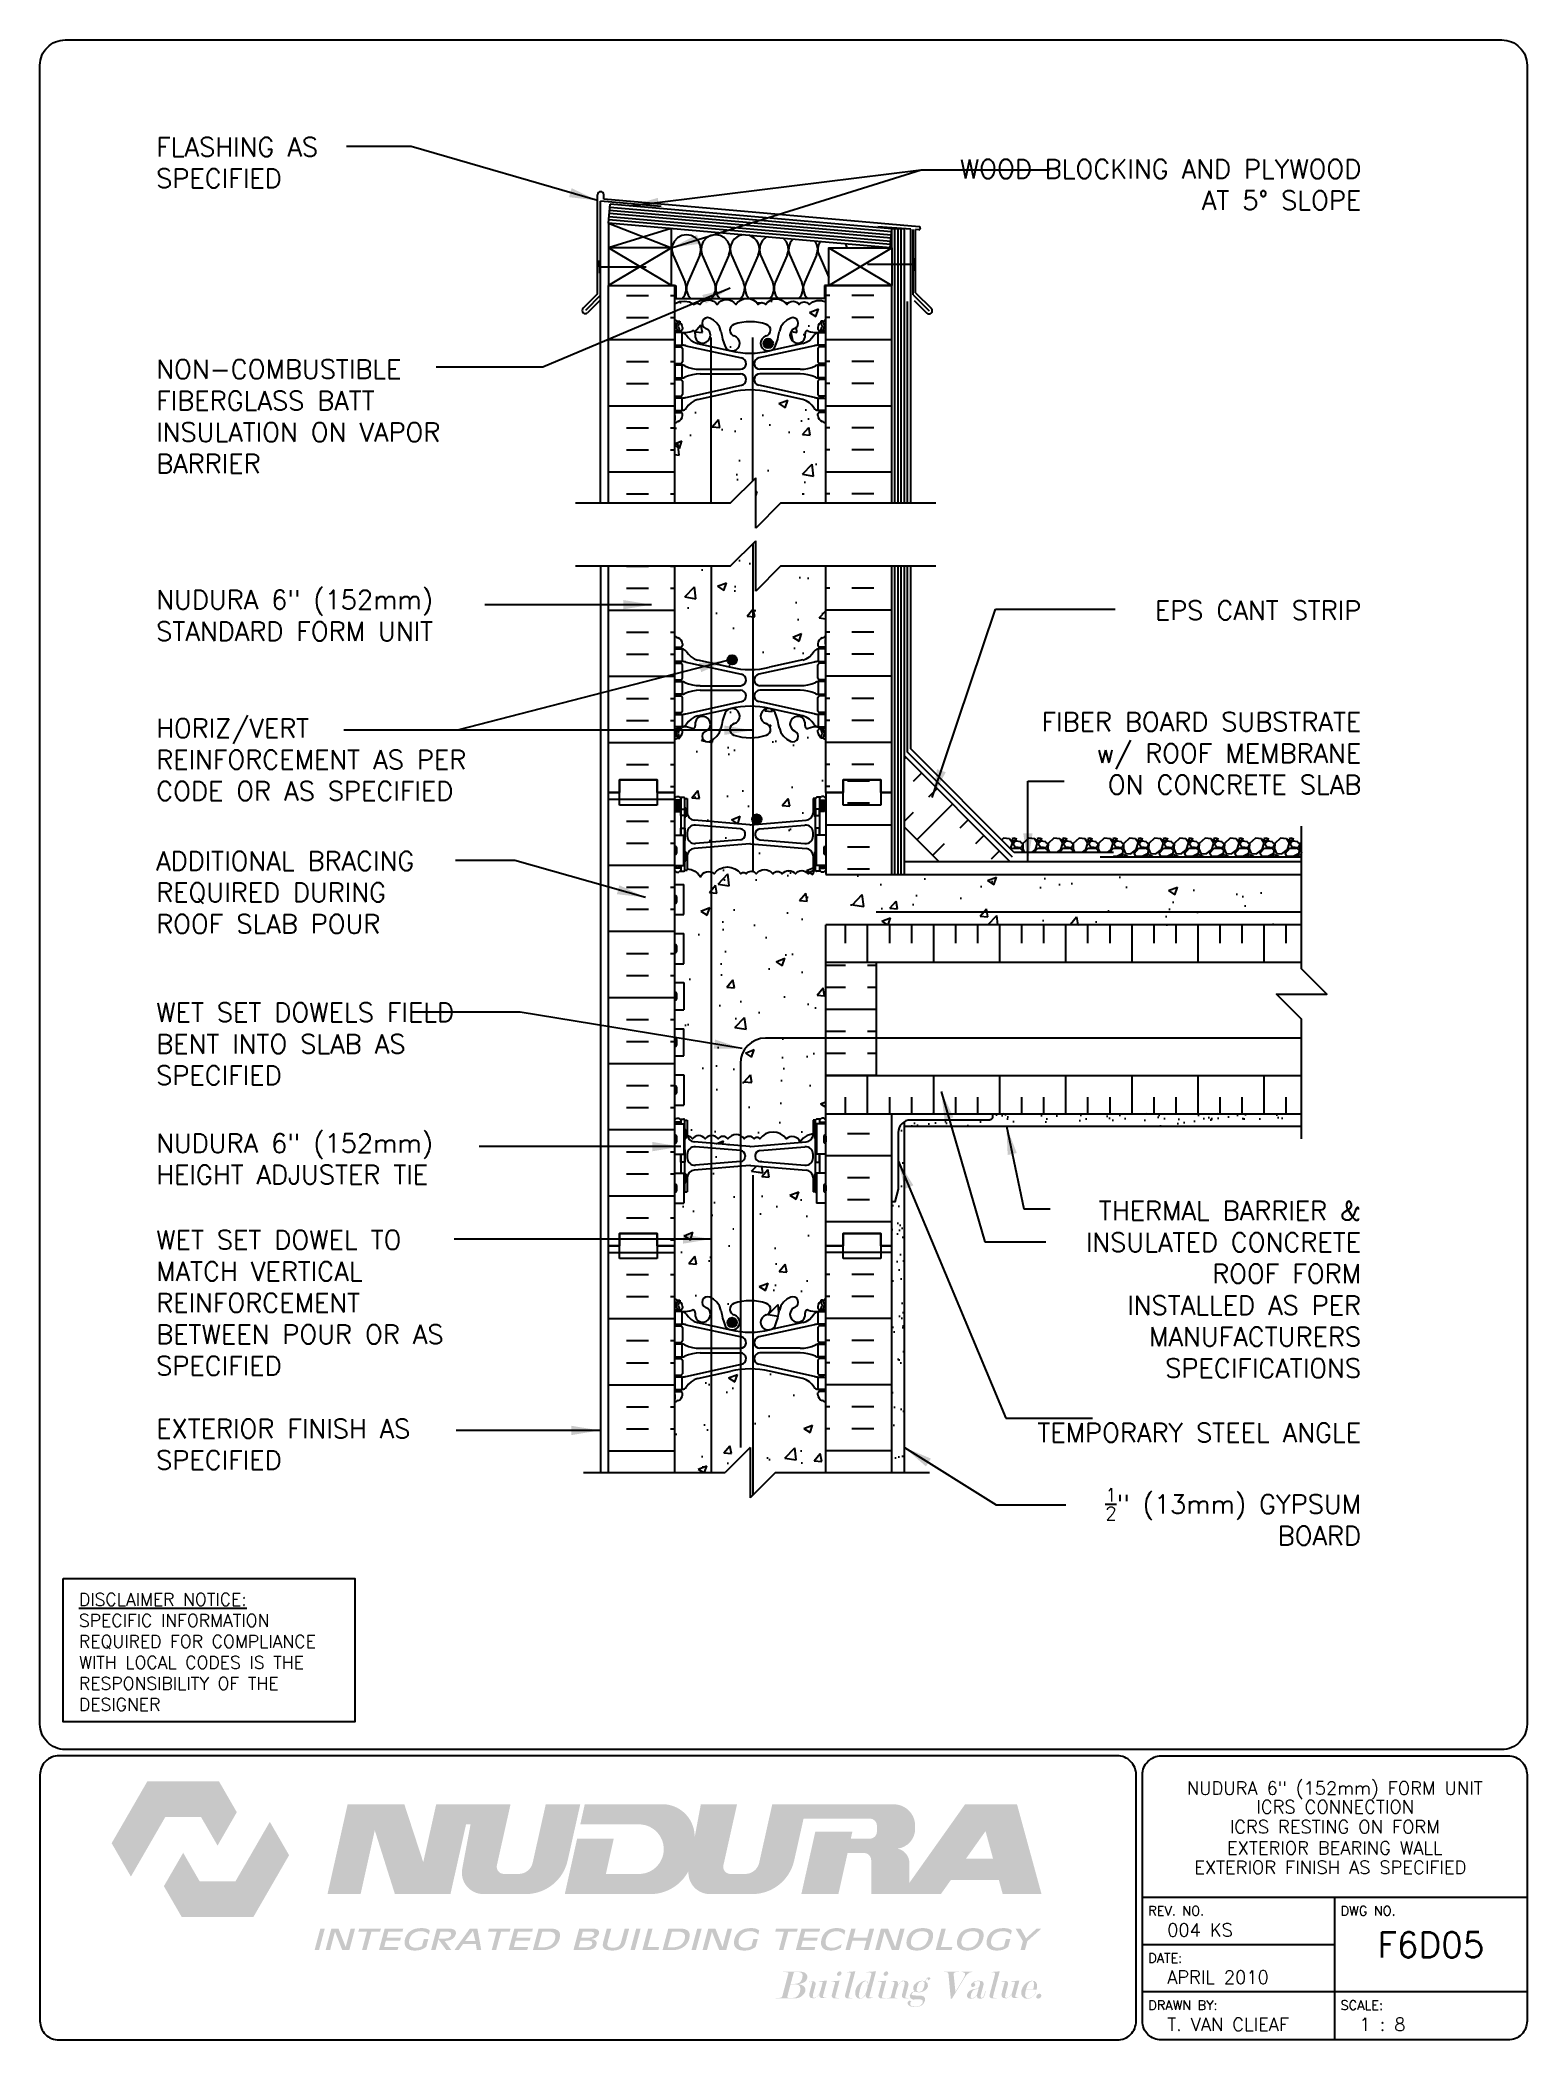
# Paper-space layout 'F6D05' of a CAD drawing. Header units: inches. Extents: x 0.42 to 7.8, y 0.49 to 10.41.
# The model-space entities are those that its viewports show. They can reach past a viewport. Long polylines and large blocks are cut down to what shows.
import ezdxf
from ezdxf.enums import TextEntityAlignment as Align

# ---------------------------------------------------------------- set-up
doc = ezdxf.new("R2010")
doc.units = ezdxf.units.IN
doc.header["$LTSCALE"] = 0.5
doc.header["$MEASUREMENT"] = 0
doc.linetypes.add('DASHED2', pattern=[0.375, 0.25, -0.125])
for name, color, linetype in [('HATCH', 12, 'Continuous'), ('line25', 2, 'Continuous'), ('LINE3', 3, 'Continuous'), ('LINE50', 5, 'Continuous'), ('LINE9', 9, 'Continuous'), ('LOGO', 7, 'Continuous'), ('TBK_LINE65', 3, 'Continuous'), ('TBK_TEXT', 4, 'Continuous'), ('TEXT', 4, 'Continuous'), ('Web_Edge', 9, 'Continuous')]:
    doc.layers.add(name, color=color, linetype=linetype)
doc.styles.add('DIM', font='romans.shx', dxfattribs={"width": 0.7})
doc.styles.add('ROMANS', font='romans.shx', dxfattribs={"height": 0.75})
doc.styles.get("Standard").update_dxf_attribs({"font": 'romans.shx', "height": 0.75})
doc.linetypes.add('STEEL', pattern='A,0.5,-0.2,["X",Standard,S=0.1,R=0,X=-0.1,Y=-0.05],-0.1', length=0.8)
doc.dimstyles.new('ext_12', dxfattribs={"dimscale": 12, "dimtxt": 0.09375, "dimasz": 0.09375, "dimexe": 0.09375, "dimexo": 0.0625, "dimgap": 0.0625, "dimtad": 1, "dimdec": 1, "dimzin": 2, "dimdsep": 46, "dimlunit": 4, "dimtxsty": 'DIM', "dimcen": 0.09, "dimdle": 0.09375, "dimclrt": 4, "dimadec": 0, "dimazin": 0, "dimtfac": 1, "dimtdec": 1, "dimtmove": 2, "dimatfit": 3, "dimfxl": 1, "dimfrac": 2, "dimtolj": 1, "dimtzin": 0, "dimarcsym": 0})

psp = doc.layouts.new('F6D05')

# ---------------------------------------------------------------- texts
at = {"layer": 'TBK_TEXT', "color": 7, "style": 'ROMANS'}
for s, p in [('REV. NO.', (5.9215, 1.107)), ('DWG NO.', (6.876, 1.107)), ('DATE:', (5.9215, 0.8726)), ('DRAWN BY:', (5.9215, 0.6382)), ('SCALE:', (6.876, 0.6382))]:
    psp.add_text(s, height=0.04688, dxfattribs=at).set_placement(p)
at = {"layer": 'TEXT', "insert": (0.6134, 2.7065), "char_height": 0.0625, "width": 1.41371, "attachment_point": 1, "style": 'ROMANS'}
psp.add_mtext('{\\Fromans.shx|c1;\\LDISCLAIMER NOTICE:\\l\\PSPECIFIC INFORMATION REQUIRED FOR COMPLIANCE WITH LOCAL CODES IS THE RESPONSIBILITY OF THE DESIGNER}', dxfattribs=at)

msp = doc.modelspace()

# ---------------------------------------------------------------- texts
at = {"layer": 'TEXT', "char_height": 0.75, "style": 'ROMANS'}
for s, insert, width, attachment_point in [('FLASHING AS \\PSPECIFIED', (171.248, 168.484), 8.7776, 1), ('\\A1;WOOD BLOCKING AND PLYWOOD \\PAT 5%%D SLOPE', (219.102, 167.611), 17.3954, 3), ('NON-COMBUSTIBLE\\PFIBERGLASS BATT INSULATION ON VAPOR BARRIER', (171.248, 159.66), 12.44051, 1), ('NUDURA 6" (152mm) STANDARD FORM UNIT', (171.249, 149.505), 16.70168, 4), ('\\A1;EPS CANT STRIP', (219.102, 150.082), 9.59335, 3), ('HORIZ/VERT REINFORCEMENT AS PER CODE OR AS SPECIFIED', (171.247, 143.784), 14.05928, 4), ('\\A1;FIBER BOARD SUBSTRATE\\Pw/ ROOF MEMBRANE \\PON CONCRETE SLAB', (219.102, 145.661), 26.1134, 3), ('ADDITIONAL BRACING REQUIRED DURING ROOF SLAB POUR', (171.247, 138.513), 12.17415, 4), ('\\PWET SET DOWELS FIELD BENT INTO SLAB AS SPECIFIED', (171.247, 133.123), 13.38313, 4), ('\\PNUDURA 6" (152mm) HEIGHT ADJUSTER TIE', (171.247, 128.555), 13.38313, 4), ('THERMAL BARRIER & INSULATED CONCRETE ROOF FORM INSTALLED AS PER MANUFACTURERS SPECIFICATIONS', (219.096, 122.748), 12.17415, 6), ('WET SET DOWEL TO MATCH VERTICAL REINFORCEMENT BETWEEN POUR OR AS SPECIFIED', (171.247, 122.219), 13.47255, 4), ('EXTERIOR FINISH AS SPECIFIED', (171.247, 116.599), 13.47255, 4), ('TEMPORARY STEEL ANGLE ', (219.096, 117.062), 12.17415, 6), ('\\A1;{\\H0.7x;\\S1/2;}" (13mm) GYPSUM BOARD', (219.096, 113.725), 12.17415, 6)]:
    msp.add_mtext(s, dxfattribs=dict(at, insert=insert, width=width, attachment_point=attachment_point))

# ---------------------------------------------------------------- blocks, each defined once
blk = doc.blocks.new('TITLEBLOCK-Tag')
at = {"style": 'ROMANS'}
for tag, height, p in [('TITLE_LINE_1', 0.065, (0.927, -0.1328)), ('TITLE_LINE_2', 0.065, (0.9294, -0.2258)), ('CENTRE-LINE-3', 0.065, (0.927, -0.3246)), ('TITLE_LINE_4', 0.065, (0.927, -0.4299)), ('TITLE_LINE_5', 0.065, (0.927, -0.526)), ('DWG', 0.125, (1.4043, -0.9102))]:
    blk.add_attdef(tag, text='', height=height, dxfattribs=at).set_placement(p, align=Align.MIDDLE_CENTER)
for tag, p in [('LATEST_REVISION', (0.0954, -0.8366)), ('REVISION_DATE', (0.0954, -1.071)), ('DRAWN_BY', (0.0954, -1.3053)), ('SCALE', (1.0499, -1.3053))]:
    blk.add_attdef(tag, text='', height=0.065, dxfattribs=at).set_placement(p, align=Align.MIDDLE_LEFT)

# ---------------------------------------------------------------- hatches: boundary and pattern name
at = {"layer": 'HATCH'}
h = msp.add_hatch(dxfattribs=at)
h.set_pattern_fill('INSUL', color=256, scale=7, style=0)
h.set_pattern_definition([(0, (-2734.3246, -251.6655), (0, 2.625), []), (0, (-2734.3246, -250.7905), (0, 2.625), [0.875, -0.875]), (0, (-2734.3246, -249.9155), (0, 2.625), [0.875, -0.875])])
h.paths.add_polyline_path([(189.212, 153.976), (191.837, 153.976), (191.837, 162.608), (189.212, 162.608)])
h = msp.add_hatch(dxfattribs=at)
h.set_pattern_fill('AR-CONC', color=256, scale=0.5)
h.set_pattern_definition([(50, (0, 0), (3.5863, -0.31376), [0.375, -4.125]), (355, (0, 0), (-0.693757, 3.76096), [0.3, -3.3]), (100.4514, (0.299, -0.026), (2.892544, 3.4472), [0.3187, -3.50571]), (46.1842, (0, 1), (5.33621, -0.8276), [0.5625, -6.1875]), (96.6356, (0.4447, 0.931), (4.67331, 4.87059), [0.47805, -5.25857]), (351.1842, (0, 1), (4.67331, 4.87059), [0.45, -4.95]), (21, (0.5, 0.75), (2.984535, -2.013094), [0.375, -4.125]), (326, (0.5, 0.75), (1.216577, 3.62575), [0.3, -3.3]), (71.4514, (0.7487, 0.5822), (4.20111, 1.612656), [0.3187, -3.50571]), (37.5, (0, 0), (0.060799, 1.664469), [0, -3.26, 0, -3.35, 0, -3.3125]), (7.5, (0, 0), (1.315348, 1.972059), [0, -1.91, 0, -3.185, 0, -1.2625]), (327.5, (-1.115, 0), (2.669112, -0.1127744), [0, -1.25, 0, -3.9, 0, -5.175]), (317.5, (-1.615, 0), (2.91593, 0.500525), [0, -1.625, 0, -2.59, 0, -3.675])])
h.paths.add_polyline_path([(197.837, 118.257, 0.082415), (197.694, 118.337, -0.317837), (197.527, 118.572), (197.527, 118.64, -0.414214), (197.589, 118.702), (197.637, 118.702), (197.637, 118.772), (197.532, 118.772, -0.188973), (197.376, 118.867, 0.196323), (196.927, 119.213), (195.605, 119.504, 0.057795), (194.837, 119.593, 0.057795), (194.069, 119.504), (192.747, 119.213, 0.196323), (192.298, 118.867, -0.188973), (192.142, 118.772), (192.037, 118.772), (192.037, 118.702), (192.084, 118.702, -0.414214), (192.147, 118.64), (192.147, 118.572, -0.317837), (191.98, 118.337, 0.082415), (191.837, 118.257), (191.837, 115.476), (193.837, 115.476), (194.837, 116.476), (194.837, 114.476), (195.837, 115.476), (197.837, 115.476)])
h.paths.add_polyline_path([(197.837, 126.171), (197.472, 126.171), (197.472, 126.578, -0.327813), (197.437, 126.626), (197.337, 126.626), (197.337, 127.186, 0.390098), (197.062, 127.485), (194.854, 127.669, 0.04154), (194.82, 127.669), (192.612, 127.485, 0.390098), (192.337, 127.186), (192.337, 126.626), (192.237, 126.626, -0.327813), (192.202, 126.578), (192.202, 126.171), (191.837, 126.171), (191.837, 124.476), (191.837, 122.387, 0.064398), (191.947, 122.321), (192.037, 122.321), (192.037, 122.279, -0.249069), (192.147, 122.072), (192.147, 122.005, -0.414214), (192.084, 121.942), (192.037, 121.942), (192.037, 121.872), (192.142, 121.872, 0.10046), (192.536, 121.929, -0.601435), (192.655, 121.825, 2.182095), (193.065, 122.037, -1), (193.229, 122.446, -0.24438), (193.677, 121.925, 0.053157), (193.843, 121.311, 1.553132), (194.201, 121.735, -0.735593), (194.188, 122.193, -0.082755), (194.837, 122.302, -0.082755), (195.486, 122.193, -0.735593), (195.473, 121.735, 1.553132), (195.831, 121.311, 0.053157), (195.997, 121.925, -0.24438), (196.445, 122.446, -1), (196.609, 122.037, 2.182095), (197.019, 121.825, -0.601435), (197.138, 121.929, 0.10046), (197.532, 121.872), (197.637, 121.872), (197.637, 121.942), (197.589, 121.942, -0.414214), (197.527, 122.005), (197.527, 122.072, -0.249069), (197.637, 122.279), (197.637, 122.321), (197.727, 122.321, 0.064398), (197.837, 122.387), (197.837, 124.476)])
h.paths.add_polyline_path([(196.271, 128.725, 0.520567), (195.221, 128.725, 0.520567), (195, 128.725, 0.520567), (194.604, 128.725, 0.520567), (193.95, 128.725, 0.520567), (193.568, 128.725, 0.520567), (193.046, 128.725, 0.520567), (192.545, 128.725, 0.204172), (192.342, 128.851, 0.339117), (192.612, 128.606), (194.82, 128.422, 0.04154), (194.854, 128.422), (197.062, 128.606, 0.390098), (197.337, 128.905), (197.337, 128.923, 0.257048), (196.822, 128.607, 0.520567)])
h.paths.add_polyline_path([(194.637, 128.028), (194.637, 128.063, 0.390098), (194.454, 128.262), (192.662, 128.412, 0.438748), (192.337, 128.113), (192.337, 127.978, 0.438748), (192.662, 127.68), (194.454, 127.829, 0.390098)])
h.paths.add_polyline_path([(197.012, 128.412), (195.22, 128.262, 0.390098), (195.037, 128.063), (195.037, 128.028, 0.390098), (195.22, 127.829), (197.012, 127.68, 0.438748), (197.337, 127.978), (197.337, 128.113, 0.438748)])
h.paths.add_polyline_path([(197.837, 135.726), (197.837, 137.226), (216.733, 137.226), (216.733, 139.226), (197.837, 139.226), (197.837, 139.399), (197.757, 139.319), (197.667, 139.319), (197.637, 139.349), (197.487, 139.349, -0.259583), (197.444, 139.372, 0.297004), (197.136, 139.248, 0.520567), (196.634, 139.248, 0.520567), (196.113, 139.248, 0.520567), (195.731, 139.248, 0.520567), (195.077, 139.248, 0.520567), (194.68, 139.248, 0.520567), (194.46, 139.248, 0.520567), (193.409, 139.248, 0.520567), (192.858, 139.131, 0.259788), (192.337, 139.446), (192.337, 139.399), (192.237, 139.399, -0.414214), (192.187, 139.349), (192.037, 139.349), (192.007, 139.319), (191.917, 139.319), (191.837, 139.399), (191.837, 138.831), (192.202, 138.831), (192.202, 137.631), (191.837, 137.631), (191.837, 136.881), (192.202, 136.881), (192.202, 135.681), (191.837, 135.681), (191.837, 134.931), (192.202, 134.931), (192.202, 133.851), (191.837, 133.851), (191.837, 133.101), (192.202, 133.101), (192.202, 132.021), (191.837, 132.021), (191.837, 131.271), (192.202, 131.271), (192.202, 130.071), (191.837, 130.071), (191.837, 129.466), (191.917, 129.546), (192.007, 129.546), (192.037, 129.516), (192.187, 129.516, -0.414214), (192.237, 129.466), (192.337, 129.466), (192.337, 128.905, 0.045025), (192.342, 128.851, -0.204172), (192.545, 128.725, -0.520567), (193.046, 128.725, -0.520567), (193.568, 128.725, -0.520567), (193.95, 128.725, -0.520567), (194.604, 128.725, -0.520567), (195, 128.725, -0.520567), (195.221, 128.725, -0.520567), (196.271, 128.725, -0.520567), (196.822, 128.607, -0.257048), (197.337, 128.923), (197.337, 129.466), (197.437, 129.466, -0.414214), (197.487, 129.516), (197.637, 129.516), (197.667, 129.546), (197.757, 129.546), (197.837, 129.466), (197.837, 129.726), (197.837, 131.226)])
h.paths.add_polyline_path([(197.337, 139.96, 0.390098), (197.062, 140.259), (194.854, 140.442, 0.04154), (194.82, 140.442), (192.612, 140.259, 0.390098), (192.337, 139.96), (192.337, 139.446, -0.259788), (192.858, 139.131, -0.520567), (193.409, 139.248, -0.520567), (194.46, 139.248, -0.520567), (194.68, 139.248, -0.520567), (195.077, 139.248, -0.520567), (195.731, 139.248, -0.520567), (196.113, 139.248, -0.520567), (196.634, 139.248, -0.520567), (197.136, 139.248, -0.297004), (197.444, 139.372, -0.139619), (197.437, 139.399), (197.337, 139.399)])
h.paths.add_polyline_path([(197.337, 142.239), (197.437, 142.239, -0.414214), (197.487, 142.289), (197.637, 142.289), (197.667, 142.319), (197.757, 142.319), (197.837, 142.239), (197.837, 142.476), (197.837, 144.565, 0.064398), (197.727, 144.631), (197.637, 144.631), (197.637, 144.673, -0.249069), (197.527, 144.88), (197.527, 144.947, -0.414214), (197.589, 145.01), (197.637, 145.01), (197.637, 145.08), (197.532, 145.08, 0.10046), (197.138, 145.023, -0.601435), (197.019, 145.128, 2.182095), (196.609, 144.915, -1), (196.445, 144.506, -0.24438), (195.997, 145.027, 0.053157), (195.831, 145.641, 0.223253), (195.631, 145.806), (195.611, 145.81, 0.955472), (195.473, 145.217, -0.735593), (195.486, 144.759, -0.082755), (194.837, 144.651, -0.082755), (194.188, 144.759, -0.735593), (194.201, 145.217, 0.955472), (194.063, 145.81), (194.043, 145.806, 0.223253), (193.843, 145.641, 0.053157), (193.677, 145.027, -0.24438), (193.229, 144.506, -1), (193.065, 144.915, 2.182095), (192.655, 145.128, -0.601435), (192.536, 145.023, 0.10046), (192.142, 145.08), (192.037, 145.08), (192.037, 145.01), (192.084, 145.01, -0.414214), (192.147, 144.947), (192.147, 144.88, -0.249069), (192.037, 144.673), (192.037, 144.631), (191.947, 144.631, 0.064398), (191.837, 144.565), (191.837, 142.476), (191.837, 142.239), (191.917, 142.319), (192.007, 142.319), (192.037, 142.289), (192.187, 142.289, -0.414214), (192.237, 142.239), (192.337, 142.239), (192.337, 141.678, 0.390098), (192.612, 141.379), (194.82, 141.195, 0.04154), (194.854, 141.195), (197.062, 141.379, 0.390098), (197.337, 141.678)])
h.paths.add_polyline_path([(194.637, 140.801, 0.437024), (194.45, 141.036), (192.662, 141.185, 0.438748), (192.337, 140.886), (192.337, 140.752, 0.438748), (192.662, 140.453), (194.454, 140.602, 0.390098)])
h.paths.add_polyline_path([(197.337, 140.886, 0.438748), (197.012, 141.185), (195.22, 141.036, 0.390098), (195.037, 140.836), (195.037, 140.801, 0.390098), (195.22, 140.602), (197.012, 140.453, 0.438748), (197.337, 140.752)])
h.paths.add_polyline_path([(197.837, 151.476), (196.056, 151.476), (195.056, 150.476), (195.056, 152.476), (194.056, 151.476), (191.837, 151.476), (191.837, 148.695, 0.082415), (191.98, 148.616, -0.317837), (192.147, 148.38), (192.147, 148.312, -0.414214), (192.084, 148.25), (192.037, 148.25), (192.037, 148.18), (192.142, 148.18, -0.188973), (192.298, 148.085, 0.196323), (192.747, 147.739), (194.069, 147.448, 0.057795), (194.837, 147.359, 0.057795), (195.605, 147.448), (196.927, 147.739, 0.196323), (197.376, 148.085, -0.188973), (197.532, 148.18), (197.637, 148.18), (197.637, 148.25), (197.589, 148.25, -0.414214), (197.527, 148.312), (197.527, 148.38, -0.317837), (197.694, 148.616, 0.082415), (197.837, 148.695)])
h.paths.add_polyline_path([(197.837, 157.125, 0.082415), (197.694, 157.204, -0.317837), (197.527, 157.44), (197.527, 157.508, -0.414214), (197.589, 157.57), (197.637, 157.57), (197.637, 157.64), (197.532, 157.64, -0.188973), (197.376, 157.735, 0.196323), (196.927, 158.081), (195.605, 158.372, 0.057795), (194.837, 158.461, 0.057795), (194.069, 158.372), (192.747, 158.081, 0.196323), (192.298, 157.735, -0.188973), (192.142, 157.64), (192.037, 157.64), (192.037, 157.57), (192.084, 157.57, -0.414214), (192.147, 157.508), (192.147, 157.44, -0.317837), (191.98, 157.204, 0.082415), (191.837, 157.125), (191.837, 153.976), (194.056, 153.976), (195.056, 154.976), (195.056, 152.976), (196.056, 153.976), (197.837, 153.976)])
h.paths.add_polyline_path([(197.837, 161.959, 0.336749), (197.175, 161.854, 0.520567), (196.788, 161.854, 0.520567), (196.288, 161.854, 0.520567), (195.442, 161.854, 0.520567), (195.16, 161.854, 0.520567), (194.265, 161.854, 0.520567), (193.525, 161.854, 0.520567), (192.832, 161.854, 0.520567), (192.612, 161.854, 0.321585), (191.837, 161.879), (191.837, 161.255, 0.064398), (191.947, 161.189), (192.037, 161.189), (192.037, 161.147, -0.249069), (192.147, 160.94), (192.147, 160.873, -0.414214), (192.084, 160.81), (192.037, 160.81), (192.037, 160.74), (192.142, 160.74, 0.10046), (192.536, 160.797, -0.601435), (192.655, 160.692, 2.182095), (193.065, 160.905, -1), (193.229, 161.314, -0.24438), (193.677, 160.793, 0.053157), (193.843, 160.179, 0.223253), (194.043, 160.014), (194.063, 160.01, 0.955472), (194.201, 160.603, -0.735593), (194.188, 161.061, -0.082755), (194.837, 161.17, -0.082755), (195.486, 161.061, -0.735593), (195.473, 160.603, 0.955472), (195.611, 160.01), (195.631, 160.014, 0.223253), (195.831, 160.179, 0.053157), (195.997, 160.793, -0.24438), (196.445, 161.314, -1), (196.609, 160.905, 2.182095), (197.019, 160.692, -0.601435), (197.138, 160.797, 0.10046), (197.532, 160.74), (197.637, 160.74), (197.637, 160.81), (197.589, 160.81, -0.414214), (197.527, 160.873), (197.527, 160.94, -0.249069), (197.637, 161.147), (197.637, 161.189), (197.727, 161.189, 0.064398), (197.837, 161.255)])
h = msp.add_hatch(dxfattribs=at)
h.set_pattern_fill('INSUL', color=256, scale=7, style=0)
h.set_pattern_definition([(180, (3123.9985, -251.6655), (0, 2.625), []), (180, (3123.9985, -250.7905), (0, 2.625), [0.875, -0.875]), (180, (3123.9985, -249.9155), (0, 2.625), [0.875, -0.875])])
h.paths.add_polyline_path([(197.837, 153.976), (200.462, 153.976), (200.462, 162.608), (197.837, 162.608)])
h = msp.add_hatch(dxfattribs=at)
h.set_pattern_fill('INSUL', color=256, scale=7, angle=45, style=0)
h.set_pattern_definition([(45, (93.6588, -19.175), (-1.856155, 1.856155), []), (45, (93.04, -18.5563), (-1.856155, 1.856155), [0.875, -0.875]), (45, (92.4214, -17.9376), (-1.856155, 1.856155), [0.875, -0.875])])
h.paths.add_polyline_path([(202.21, 139.851), (205.039, 139.851), (200.962, 143.928), (200.962, 141.099)])
h = msp.add_hatch(dxfattribs=at)
h.set_pattern_fill('INSUL', color=256, scale=7, style=0)
h.set_pattern_definition([(0, (-2734.3246, -272.5334), (0, 2.625), []), (0, (-2734.3246, -271.6584), (0, 2.625), [0.875, -0.875]), (0, (-2734.3246, -270.7834), (0, 2.625), [0.875, -0.875])])
h.paths.add_polyline_path([(189.212, 124.476), (189.649, 124.476), (189.649, 124.976), (191.149, 124.976), (191.149, 124.476), (191.837, 124.476), (191.837, 142.476), (191.149, 142.476), (191.149, 142.976), (189.649, 142.976), (189.649, 142.476), (189.212, 142.476)])
h = msp.add_hatch(dxfattribs=at)
h.set_pattern_fill('INSUL', color=256, scale=7, style=0)
h.set_pattern_definition([(0, (2.7042, -3.1837), (0, 2.625), []), (0, (2.7042, -2.3087), (0, 2.625), [0.875, -0.875]), (0, (2.7042, -1.4337), (0, 2.625), [0.875, -0.875])])
h.paths.add_polyline_path([(200.462, 142.476), (200.024, 142.476), (200.024, 142.976), (198.524, 142.976), (198.524, 142.476), (197.837, 142.476), (197.837, 139.226), (200.462, 139.226)])
h.paths.add_polyline_path([(200.462, 129.726), (197.837, 129.726), (197.837, 124.476), (198.524, 124.476), (198.524, 124.976), (200.024, 124.976), (200.024, 124.476), (200.462, 124.476)])
h = msp.add_hatch(dxfattribs=at)
h.set_pattern_fill('INSUL', color=256, scale=7, angle=90, style=0)
h.paths.add_polyline_path([(216.733, 137.226), (197.837, 137.226), (197.837, 135.726), (216.733, 135.726)])
h.paths.add_polyline_path([(216.733, 129.726), (216.733, 131.226), (197.837, 131.226), (197.837, 129.726)])
h = msp.add_hatch(dxfattribs=at)
h.set_pattern_fill('INSUL', color=256, scale=7)
h.paths.add_polyline_path([(199.837, 132.726), (197.837, 132.726), (197.837, 131.226), (199.837, 131.226)])
h.paths.add_polyline_path([(199.837, 135.726), (197.837, 135.726), (197.837, 132.726), (199.837, 132.726)])
h = msp.add_hatch(dxfattribs=at)
h.set_pattern_fill('AR-SAND', color=256, scale=0.5, style=0)
h.set_pattern_definition([(37.5, (-0.4602, -4.7657), (-0.0314967, 0.963412), [0, -0.76, 0, -0.85, 0, -0.8125]), (7.5, (-0.4602, -4.7657), (0.8848884, 1.411073), [0, -0.41, 0, -0.685, 0, -0.2625]), (327.5, (-1.0752, -4.7657), (1.557071, 0.0028295), [0, -0.25, 0, -0.9, 0, -1.175]), (317.5, (-1.0752, -4.7657), (1.503063, 0.438838), [0, -0.125, 0, -0.59, 0, -0.675])])
h.paths.add_polyline_path([(204.462, 129.726), (204.462, 129.601, -0.414214), (204.337, 129.476), (201.212, 129.476, 0.131652), (200.962, 129.409), (200.962, 129.226), (216.733, 129.226), (216.733, 129.726)])
h = msp.add_hatch(dxfattribs=at)
h.set_pattern_fill('AR-SAND', color=256, scale=0.5, style=0)
h.set_pattern_definition([(37.5, (2.7042, -3.18374), (-0.0314967, 0.963412), [0, -0.76, 0, -0.85, 0, -0.8125]), (7.5, (2.7042, -3.1837), (0.8848884, 1.411073), [0, -0.41, 0, -0.685, 0, -0.2625]), (327.5, (2.0892, -3.18374), (1.557071, 0.0028295), [0, -0.25, 0, -0.9, 0, -1.175]), (317.5, (2.0892, -3.1837), (1.503063, 0.438838), [0, -0.125, 0, -0.59, 0, -0.675])])
h.paths.add_polyline_path([(200.962, 129.409, 0.267949), (200.712, 128.976), (200.712, 126.726), (200.587, 126.226), (200.462, 126.226), (200.462, 124.476), (200.462, 115.476), (200.962, 115.476)])
at = {"layer": 'LINE3'}
h = msp.add_hatch(color=256, dxfattribs=at)
h.paths.add_polyline_path([(195.74, 160.344, 0.831395), (195.371, 160.344)])
h.paths.add_polyline_path([(195.743, 160.31, 0.045935), (195.74, 160.344), (195.371, 160.344, 0.045935), (195.368, 160.31, 1)])
for points in [[(194.306, 147.749, 1), (193.931, 147.749, 1)], [(195.286, 141.424, 1), (194.911, 141.424, 1)], [(194.306, 121.442, 1), (193.931, 121.442, 1)]]:
    msp.add_hatch(color=256, dxfattribs=at).paths.add_polyline_path(points)

# ---------------------------------------------------------------- linework, layer by layer
at = {"layer": 'HATCH'}
for p, q in [((188.774, 162.271), (188.774, 166.207)), ((189.024, 166.032), (189.024, 166.207)), ((201.543, 164.936), (189.024, 166.032)), ((188.899, 162.219), (188.899, 165.949)), ((191.304, 165.738), (188.899, 165.949)), ((200.407, 164.233), (189.223, 165.211)), ((200.418, 164.357), (189.234, 165.336)), ((200.429, 164.482), (189.245, 165.46)), ((200.44, 164.606), (189.256, 165.585)), ((200.451, 164.731), (189.266, 165.709)), ((189.212, 165.087), (191.712, 164.108)), ((191.701, 164.869), (189.212, 164.108)), ((201.212, 164.842), (199.905, 164.933)), ((200.587, 153.976), (200.587, 164.86)), ((200.712, 153.976), (200.712, 164.86)), ((200.837, 153.976), (200.837, 164.86)), ((201.212, 153.976), (201.212, 164.842)), ((201.306, 162.237), (201.306, 164.835)), ((201.399, 162.32), (201.399, 164.831)), ((201.537, 164.823), (201.399, 164.831)), ((191.712, 162.608), (189.212, 164.108)), ((191.712, 164.108), (189.212, 162.608)), ((191.775, 163.805), (192.254, 162.731)), ((192.834, 163.805), (192.355, 162.731)), ((192.934, 163.805), (193.413, 162.731)), ((193.993, 163.805), (193.514, 162.731)), ((194.093, 163.805), (194.573, 162.731)), ((195.152, 163.805), (194.674, 162.731)), ((195.253, 163.805), (195.732, 162.731)), ((196.312, 163.805), (195.833, 162.731)), ((196.412, 163.805), (196.891, 162.731)), ((197.471, 163.805), (196.992, 162.731)), ((197.571, 163.805), (197.962, 162.93)), ((197.962, 162.608), (200.462, 164.108)), ((197.962, 164.108), (200.462, 162.608)), ((188.774, 162.271), (188.206, 161.702)), ((188.899, 162.219), (188.294, 161.614)), ((188.85, 161.992), (188.383, 161.525)), ((201.306, 162.237), (201.942, 161.601)), ((201.355, 162.011), (201.854, 161.512)), ((201.399, 162.32), (202.031, 161.689)), ((189.925, 151.467), (190.8, 151.467)), ((191.675, 151.467), (191.837, 151.467)), ((197.999, 151.467), (197.837, 151.467)), ((199.749, 151.467), (198.874, 151.467)), ((200.587, 139.226), (200.587, 151.476)), ((200.712, 139.226), (200.712, 151.476)), ((200.837, 139.226), (200.837, 151.476)), ((201.212, 144.208), (201.212, 151.476)), ((189.925, 150.592), (190.8, 150.592)), ((191.675, 150.592), (191.837, 150.592)), ((197.999, 150.592), (197.837, 150.592)), ((199.749, 150.592), (198.874, 150.592)), ((189.212, 149.717), (191.837, 149.717)), ((200.462, 149.717), (197.837, 149.717)), ((189.925, 148.842), (190.8, 148.842)), ((191.675, 148.842), (191.837, 148.842)), ((197.999, 148.842), (197.837, 148.842)), ((199.749, 148.842), (198.874, 148.842)), ((189.925, 147.967), (190.8, 147.967)), ((191.675, 147.967), (191.837, 147.967)), ((197.999, 147.967), (197.837, 147.967)), ((199.749, 147.967), (198.874, 147.967)), ((189.212, 147.092), (191.837, 147.092)), ((200.462, 147.092), (197.837, 147.092)), ((189.925, 146.217), (190.8, 146.217)), ((191.675, 146.217), (191.837, 146.217)), ((197.999, 146.217), (197.837, 146.217)), ((199.749, 146.217), (198.874, 146.217)), ((189.925, 145.342), (190.8, 145.342)), ((191.675, 145.342), (191.837, 145.342)), ((197.999, 145.342), (197.837, 145.342)), ((199.749, 145.342), (198.874, 145.342)), ((189.212, 144.467), (191.837, 144.467)), ((200.462, 144.467), (197.837, 144.467)), ((205.319, 140.101), (201.212, 144.208)), ((189.925, 143.592), (190.8, 143.592)), ((191.675, 143.592), (191.837, 143.592)), ((197.999, 143.592), (197.837, 143.592)), ((199.749, 143.592), (198.874, 143.592)), ((191.675, 142.717), (191.837, 142.717)), ((197.999, 142.717), (197.837, 142.717)), ((204.899, 140.665), (204.824, 140.596)), ((205.139, 140.644), (204.899, 140.664)), ((205.251, 140.465), (205.141, 140.645)), ((205.309, 140.665), (205.239, 140.635)), ((205.239, 140.635), (205.279, 140.535)), ((205.278, 140.535), (205.428, 140.625)), ((205.379, 140.545), (205.279, 140.445)), ((205.429, 140.625), (205.309, 140.665)), ((205.58, 140.515), (205.38, 140.545)), ((205.899, 140.665), (205.669, 140.455)), ((206.139, 140.644), (205.899, 140.664)), ((206.251, 140.465), (206.141, 140.645)), ((206.309, 140.665), (206.239, 140.635)), ((206.239, 140.635), (206.279, 140.535)), ((206.278, 140.535), (206.428, 140.625)), ((206.379, 140.545), (206.279, 140.445)), ((206.429, 140.625), (206.309, 140.665)), ((206.58, 140.515), (206.38, 140.545)), ((206.899, 140.665), (206.669, 140.455)), ((207.139, 140.644), (206.899, 140.664)), ((207.251, 140.465), (207.141, 140.645)), ((207.309, 140.665), (207.239, 140.635)), ((207.239, 140.635), (207.279, 140.535)), ((207.278, 140.535), (207.428, 140.625)), ((207.379, 140.545), (207.279, 140.445)), ((207.429, 140.625), (207.309, 140.665)), ((207.58, 140.515), (207.38, 140.545)), ((207.899, 140.665), (207.669, 140.455)), ((208.139, 140.644), (207.899, 140.664)), ((208.251, 140.465), (208.141, 140.645)), ((208.309, 140.665), (208.239, 140.635)), ((208.239, 140.635), (208.279, 140.535)), ((208.278, 140.535), (208.428, 140.625)), ((208.379, 140.545), (208.279, 140.445)), ((208.429, 140.625), (208.309, 140.665)), ((208.58, 140.515), (208.38, 140.545)), ((208.899, 140.665), (208.669, 140.455)), ((209.139, 140.644), (208.899, 140.664)), ((209.251, 140.465), (209.141, 140.645)), ((209.309, 140.665), (209.239, 140.635)), ((209.239, 140.635), (209.279, 140.535)), ((209.278, 140.535), (209.428, 140.625)), ((209.379, 140.545), (209.279, 140.445)), ((209.429, 140.625), (209.309, 140.665)), ((209.58, 140.515), (209.38, 140.545)), ((209.899, 140.665), (209.669, 140.455)), ((210.139, 140.644), (209.899, 140.664)), ((210.251, 140.465), (210.141, 140.645)), ((210.309, 140.665), (210.239, 140.635)), ((210.239, 140.635), (210.279, 140.535)), ((210.278, 140.535), (210.428, 140.625)), ((210.379, 140.545), (210.279, 140.445)), ((210.429, 140.625), (210.309, 140.665)), ((210.58, 140.515), (210.38, 140.545)), ((210.899, 140.665), (210.669, 140.455)), ((211.139, 140.644), (210.899, 140.664)), ((211.251, 140.465), (211.141, 140.645)), ((211.309, 140.665), (211.239, 140.635)), ((211.239, 140.635), (211.279, 140.535)), ((211.278, 140.535), (211.428, 140.625)), ((211.379, 140.545), (211.279, 140.445)), ((211.429, 140.625), (211.309, 140.665)), ((211.58, 140.515), (211.38, 140.545)), ((211.899, 140.665), (211.669, 140.455)), ((212.139, 140.644), (211.899, 140.664)), ((212.251, 140.465), (212.141, 140.645)), ((212.309, 140.665), (212.239, 140.635)), ((212.239, 140.635), (212.279, 140.535)), ((212.278, 140.535), (212.428, 140.625)), ((212.379, 140.545), (212.279, 140.445)), ((212.429, 140.625), (212.309, 140.665)), ((212.58, 140.515), (212.38, 140.545)), ((212.899, 140.665), (212.669, 140.455)), ((213.139, 140.644), (212.899, 140.664)), ((213.251, 140.465), (213.141, 140.645)), ((213.309, 140.665), (213.239, 140.635)), ((213.239, 140.635), (213.279, 140.535)), ((213.278, 140.535), (213.428, 140.625)), ((213.379, 140.545), (213.279, 140.445)), ((213.429, 140.625), (213.309, 140.665)), ((213.58, 140.515), (213.38, 140.545)), ((213.899, 140.665), (213.669, 140.455)), ((214.139, 140.644), (213.899, 140.664)), ((214.251, 140.465), (214.141, 140.645)), ((214.309, 140.665), (214.239, 140.635)), ((214.239, 140.635), (214.279, 140.535)), ((214.278, 140.535), (214.428, 140.625)), ((214.379, 140.545), (214.279, 140.445)), ((214.429, 140.625), (214.309, 140.665)), ((214.58, 140.515), (214.38, 140.545)), ((214.899, 140.665), (214.669, 140.455)), ((215.139, 140.644), (214.899, 140.664)), ((215.251, 140.465), (215.141, 140.645)), ((215.309, 140.665), (215.239, 140.635)), ((215.239, 140.635), (215.279, 140.535)), ((215.278, 140.535), (215.428, 140.625)), ((215.379, 140.545), (215.279, 140.445)), ((215.429, 140.625), (215.309, 140.665)), ((215.58, 140.515), (215.38, 140.545)), ((215.899, 140.665), (215.669, 140.455)), ((216.139, 140.644), (215.899, 140.664)), ((216.251, 140.465), (216.141, 140.645)), ((216.309, 140.665), (216.239, 140.635)), ((216.239, 140.635), (216.279, 140.535)), ((216.278, 140.535), (216.428, 140.625)), ((216.379, 140.545), (216.279, 140.445)), ((216.429, 140.625), (216.309, 140.665)), ((216.58, 140.515), (216.38, 140.545)), ((205.178, 140.242), (205.249, 140.465)), ((205.205, 140.215), (205.259, 140.275)), ((205.259, 140.275), (205.519, 140.275)), ((205.279, 140.445), (205.359, 140.325)), ((209.267, 140.101), (205.319, 140.101)), ((205.359, 140.325), (205.609, 140.295)), ((205.519, 140.277), (205.649, 140.187)), ((205.66, 140.443), (205.58, 140.513)), ((205.609, 140.295), (205.659, 140.385)), ((205.649, 140.185), (205.625, 140.101)), ((205.668, 140.455), (205.658, 140.245)), ((205.658, 140.247), (205.719, 140.101)), ((205.659, 140.385), (205.659, 140.445)), ((206.02, 140.101), (206.169, 140.216)), ((206.102, 140.101), (206.259, 140.275)), ((206.169, 140.215), (206.249, 140.465)), ((206.259, 140.275), (206.519, 140.275)), ((206.279, 140.445), (206.359, 140.325)), ((206.359, 140.325), (206.609, 140.295)), ((206.519, 140.277), (206.649, 140.187)), ((206.66, 140.443), (206.58, 140.513)), ((206.609, 140.295), (206.659, 140.385)), ((206.649, 140.185), (206.625, 140.101)), ((206.668, 140.455), (206.658, 140.245)), ((206.658, 140.247), (206.719, 140.101)), ((206.659, 140.385), (206.659, 140.445)), ((207.02, 140.101), (207.169, 140.216)), ((207.102, 140.101), (207.259, 140.275)), ((207.169, 140.215), (207.249, 140.465)), ((207.259, 140.275), (207.519, 140.275)), ((207.279, 140.445), (207.359, 140.325)), ((207.359, 140.325), (207.609, 140.295)), ((207.519, 140.277), (207.649, 140.187)), ((207.66, 140.443), (207.58, 140.513)), ((207.609, 140.295), (207.659, 140.385)), ((207.649, 140.185), (207.625, 140.101)), ((207.668, 140.455), (207.658, 140.245)), ((207.658, 140.247), (207.719, 140.101)), ((207.659, 140.385), (207.659, 140.445)), ((208.02, 140.101), (208.169, 140.216)), ((208.102, 140.101), (208.259, 140.275)), ((208.169, 140.215), (208.249, 140.465)), ((208.259, 140.275), (208.519, 140.275)), ((208.279, 140.445), (208.359, 140.325)), ((208.359, 140.325), (208.609, 140.295)), ((208.519, 140.277), (208.649, 140.187)), ((208.66, 140.443), (208.58, 140.513)), ((208.609, 140.295), (208.659, 140.385)), ((208.649, 140.185), (208.625, 140.101)), ((208.668, 140.455), (208.658, 140.245)), ((208.658, 140.247), (208.719, 140.101)), ((208.659, 140.385), (208.659, 140.445)), ((209.02, 140.101), (209.169, 140.216)), ((209.102, 140.101), (209.259, 140.275)), ((209.169, 140.215), (209.249, 140.465)), ((209.259, 140.275), (209.519, 140.275)), ((209.267, 139.976), (209.267, 139.976)), ((209.398, 139.937), (209.267, 139.947)), ((209.279, 140.445), (209.359, 140.325)), ((209.359, 140.325), (209.609, 140.295)), ((209.609, 140.044), (209.399, 139.934)), ((209.477, 139.913), (209.499, 139.965)), ((209.499, 139.965), (209.659, 140.015)), ((209.519, 140.277), (209.649, 140.187)), ((209.661, 140.443), (209.581, 140.513)), ((209.609, 140.295), (209.659, 140.385)), ((209.649, 140.185), (209.609, 140.045)), ((209.668, 140.455), (209.658, 140.245)), ((209.658, 140.247), (209.738, 140.057)), ((209.659, 140.385), (209.659, 140.445)), ((209.659, 140.015), (209.819, 139.955)), ((209.738, 140.054), (209.948, 140.044)), ((209.819, 139.955), (209.838, 139.913)), ((209.949, 140.046), (210.169, 140.216)), ((210.17, 139.924), (210.068, 139.913)), ((210.079, 140.075), (210.259, 140.275)), ((210.15, 139.955), (210.08, 140.074)), ((210.398, 139.937), (210.148, 139.957)), ((210.169, 140.215), (210.249, 140.465)), ((210.217, 139.913), (210.169, 139.925)), ((210.259, 140.275), (210.519, 140.275)), ((210.279, 140.445), (210.359, 140.325)), ((210.359, 140.325), (210.609, 140.295)), ((210.609, 140.044), (210.399, 139.934)), ((210.477, 139.913), (210.499, 139.965)), ((210.499, 139.965), (210.659, 140.015)), ((210.519, 140.277), (210.649, 140.187)), ((210.661, 140.443), (210.581, 140.513)), ((210.609, 140.295), (210.659, 140.385)), ((210.649, 140.185), (210.609, 140.045)), ((210.668, 140.455), (210.658, 140.245)), ((210.658, 140.247), (210.738, 140.057)), ((210.659, 140.385), (210.659, 140.445)), ((210.659, 140.015), (210.819, 139.955)), ((210.738, 140.054), (210.948, 140.044)), ((210.819, 139.955), (210.838, 139.913)), ((210.949, 140.046), (211.169, 140.216)), ((211.17, 139.924), (211.068, 139.913)), ((211.079, 140.075), (211.259, 140.275)), ((211.15, 139.955), (211.08, 140.074)), ((211.398, 139.937), (211.148, 139.957)), ((211.169, 140.215), (211.249, 140.465)), ((211.217, 139.913), (211.169, 139.925)), ((211.259, 140.275), (211.519, 140.275)), ((211.279, 140.445), (211.359, 140.325)), ((211.359, 140.325), (211.609, 140.295)), ((211.609, 140.044), (211.399, 139.934)), ((211.477, 139.913), (211.499, 139.965)), ((211.499, 139.965), (211.659, 140.015)), ((211.519, 140.277), (211.649, 140.187)), ((211.661, 140.443), (211.581, 140.513)), ((211.609, 140.295), (211.659, 140.385)), ((211.649, 140.185), (211.609, 140.045)), ((211.668, 140.455), (211.658, 140.245)), ((211.658, 140.247), (211.738, 140.057)), ((211.659, 140.385), (211.659, 140.445)), ((211.659, 140.015), (211.819, 139.955)), ((211.738, 140.054), (211.948, 140.044)), ((211.819, 139.955), (211.838, 139.913)), ((211.949, 140.046), (212.169, 140.216)), ((212.17, 139.924), (212.068, 139.913)), ((212.079, 140.075), (212.259, 140.275)), ((212.15, 139.955), (212.08, 140.074)), ((212.398, 139.937), (212.148, 139.957)), ((212.169, 140.215), (212.249, 140.465)), ((212.217, 139.913), (212.169, 139.925)), ((212.259, 140.275), (212.519, 140.275)), ((212.279, 140.445), (212.359, 140.325)), ((212.359, 140.325), (212.609, 140.295)), ((212.609, 140.044), (212.399, 139.934)), ((212.477, 139.913), (212.499, 139.965)), ((212.499, 139.965), (212.659, 140.015)), ((212.519, 140.277), (212.649, 140.187)), ((212.661, 140.443), (212.581, 140.513)), ((212.609, 140.295), (212.659, 140.385)), ((212.649, 140.185), (212.609, 140.045)), ((212.657, 140.247), (212.737, 140.057)), ((212.668, 140.455), (212.658, 140.245)), ((212.659, 140.385), (212.659, 140.445)), ((212.659, 140.015), (212.819, 139.955)), ((212.738, 140.054), (212.948, 140.044)), ((212.819, 139.955), (212.838, 139.913)), ((212.949, 140.046), (213.169, 140.216)), ((213.17, 139.924), (213.068, 139.913)), ((213.079, 140.075), (213.259, 140.275)), ((213.15, 139.955), (213.08, 140.074)), ((213.398, 139.937), (213.148, 139.957)), ((213.169, 140.215), (213.249, 140.465)), ((213.217, 139.913), (213.169, 139.925)), ((213.259, 140.275), (213.519, 140.275)), ((213.279, 140.445), (213.359, 140.325)), ((213.359, 140.325), (213.609, 140.295)), ((213.609, 140.044), (213.399, 139.934)), ((213.477, 139.913), (213.499, 139.965)), ((213.499, 139.965), (213.659, 140.015)), ((213.519, 140.277), (213.649, 140.187)), ((213.661, 140.443), (213.581, 140.513)), ((213.609, 140.295), (213.659, 140.385)), ((213.649, 140.185), (213.609, 140.045)), ((213.657, 140.247), (213.737, 140.057)), ((213.668, 140.455), (213.658, 140.245)), ((213.659, 140.385), (213.659, 140.445)), ((213.659, 140.015), (213.819, 139.955)), ((213.738, 140.054), (213.948, 140.044)), ((213.819, 139.955), (213.838, 139.913)), ((213.949, 140.046), (214.169, 140.216)), ((214.17, 139.924), (214.068, 139.913)), ((214.079, 140.075), (214.259, 140.275)), ((214.15, 139.955), (214.08, 140.074)), ((214.398, 139.937), (214.148, 139.957)), ((214.169, 140.215), (214.249, 140.465)), ((214.217, 139.913), (214.169, 139.925)), ((214.259, 140.275), (214.519, 140.275)), ((214.279, 140.445), (214.359, 140.325)), ((214.359, 140.325), (214.609, 140.295)), ((214.609, 140.044), (214.399, 139.934)), ((214.477, 139.913), (214.499, 139.965)), ((214.499, 139.965), (214.659, 140.015)), ((214.519, 140.277), (214.649, 140.187)), ((214.661, 140.443), (214.581, 140.513)), ((214.609, 140.295), (214.659, 140.385)), ((214.649, 140.185), (214.609, 140.045)), ((214.657, 140.247), (214.737, 140.057)), ((214.668, 140.455), (214.658, 140.245)), ((214.659, 140.385), (214.659, 140.445)), ((214.659, 140.015), (214.819, 139.955)), ((214.738, 140.054), (214.948, 140.044)), ((214.819, 139.955), (214.838, 139.913)), ((214.949, 140.046), (215.169, 140.216)), ((215.17, 139.924), (215.068, 139.913)), ((215.079, 140.075), (215.259, 140.275)), ((215.15, 139.955), (215.08, 140.074)), ((215.398, 139.937), (215.148, 139.957)), ((215.169, 140.215), (215.249, 140.465)), ((215.217, 139.913), (215.169, 139.925)), ((215.259, 140.275), (215.519, 140.275)), ((215.279, 140.445), (215.359, 140.325)), ((215.359, 140.325), (215.609, 140.295)), ((215.609, 140.044), (215.399, 139.934)), ((215.477, 139.913), (215.499, 139.965)), ((215.499, 139.965), (215.659, 140.015)), ((215.519, 140.277), (215.649, 140.187)), ((215.661, 140.443), (215.581, 140.513)), ((215.609, 140.295), (215.659, 140.385)), ((215.649, 140.185), (215.609, 140.045)), ((215.657, 140.247), (215.737, 140.057)), ((215.668, 140.455), (215.658, 140.245)), ((215.659, 140.385), (215.659, 140.445)), ((215.659, 140.015), (215.819, 139.955)), ((215.738, 140.054), (215.948, 140.044)), ((215.819, 139.955), (215.838, 139.913)), ((215.949, 140.046), (216.169, 140.216)), ((216.17, 139.924), (216.068, 139.913)), ((216.079, 140.075), (216.259, 140.275)), ((216.15, 139.955), (216.08, 140.074)), ((216.398, 139.937), (216.148, 139.957)), ((216.169, 140.215), (216.249, 140.465)), ((216.217, 139.913), (216.169, 139.925)), ((216.259, 140.275), (216.519, 140.275)), ((216.279, 140.445), (216.359, 140.325)), ((216.359, 140.325), (216.609, 140.295)), ((216.609, 140.044), (216.399, 139.934)), ((216.477, 139.913), (216.499, 139.965)), ((216.499, 139.965), (216.659, 140.015)), ((216.519, 140.277), (216.649, 140.187)), ((216.661, 140.443), (216.581, 140.513)), ((216.609, 140.295), (216.659, 140.385)), ((216.649, 140.185), (216.609, 140.045)), ((216.657, 140.247), (216.733, 140.068)), ((216.668, 140.455), (216.658, 140.245)), ((216.659, 140.385), (216.659, 140.445)), ((216.659, 140.015), (216.733, 139.987)), ((216.733, 140.513), (216.669, 140.455)), ((216.733, 135.726), (197.837, 135.726)), ((216.733, 131.226), (197.837, 131.226)), ((202.082, 129.726), (202.108, 129.752)), ((204.911, 129.726), (204.937, 129.752)), ((210.567, 129.726), (210.594, 129.752)), ((213.396, 129.726), (213.422, 129.752)), ((189.212, 124.217), (191.837, 124.217)), ((200.462, 124.217), (197.837, 124.217)), ((189.925, 123.342), (190.8, 123.342)), ((191.675, 123.342), (191.837, 123.342)), ((197.999, 123.342), (197.837, 123.342)), ((199.749, 123.342), (198.874, 123.342)), ((189.925, 122.467), (190.8, 122.467)), ((191.675, 122.467), (191.837, 122.467)), ((197.999, 122.467), (197.837, 122.467)), ((199.749, 122.467), (198.874, 122.467)), ((189.212, 121.592), (191.837, 121.592)), ((200.462, 121.592), (197.837, 121.592)), ((189.925, 120.717), (190.8, 120.717)), ((191.675, 120.717), (191.837, 120.717)), ((197.999, 120.717), (197.837, 120.717)), ((199.749, 120.717), (198.874, 120.717)), ((189.925, 119.842), (190.8, 119.842)), ((191.675, 119.842), (191.837, 119.842)), ((197.999, 119.842), (197.837, 119.842)), ((199.749, 119.842), (198.874, 119.842)), ((189.212, 118.967), (191.837, 118.967)), ((200.462, 118.967), (197.837, 118.967)), ((189.925, 118.092), (190.8, 118.092)), ((191.675, 118.092), (191.837, 118.092)), ((197.999, 118.092), (197.837, 118.092)), ((199.749, 118.092), (198.874, 118.092)), ((189.925, 117.217), (190.8, 117.217)), ((191.675, 117.217), (191.837, 117.217)), ((197.999, 117.217), (197.837, 117.217)), ((199.749, 117.217), (198.874, 117.217)), ((189.212, 116.342), (191.837, 116.342)), ((200.462, 116.342), (197.837, 116.342))]:
    msp.add_line(p, q, dxfattribs=at)
at = {"layer": 'HATCH', "color": 6, "linetype": 'DASHED2', "ltscale": 0.5}
for points in [[(190.524, 162.608), (191.881, 162.608), (191.881, 162.087), (194.837, 162.087)], [(199.149, 162.608), (197.793, 162.608), (197.793, 162.087), (194.837, 162.087)]]:
    msp.add_lwpolyline(points, dxfattribs=at)
at = {"layer": 'HATCH'}
for points in [[(191.837, 161.879, -0.321585), (192.612, 161.854, -0.520567), (192.832, 161.854, -0.520567), (193.525, 161.854, -0.520567), (194.265, 161.854, -0.520567), (195.16, 161.854, -0.520567), (195.442, 161.854, -0.520567), (196.288, 161.854, -0.520567), (196.788, 161.854, -0.520567), (197.175, 161.854, -0.336749), (197.837, 161.959)], [(192.337, 139.446, -0.259788), (192.858, 139.131, -0.520567), (193.409, 139.248, -0.520567), (194.46, 139.248, -0.520567), (194.68, 139.248, -0.520567), (195.077, 139.248, -0.520567), (195.731, 139.248, -0.520567), (196.113, 139.248, -0.520567), (196.634, 139.248, -0.520567), (197.136, 139.248, -0.297004), (197.444, 139.372)], [(197.472, 128.914, 0.315635), (196.822, 128.607, 0.520567), (196.271, 128.725, 0.520567), (195.221, 128.725, 0.520567), (195, 128.725, 0.520567), (194.604, 128.725, 0.520567), (193.95, 128.725, 0.520567), (193.568, 128.725, 0.520567), (193.046, 128.725, 0.520567), (192.545, 128.725, 0.328601), (192.202, 128.84)]]:
    msp.add_lwpolyline(points, format="xyb", dxfattribs=at)
for centre, radius, start, end in [((188.899, 166.207), 0.125, 0, 180), ((192.304, 164.041), 0.58, 335.96637, 204.06937), ((193.463, 164.041), 0.58, 335.96637, 204.06937), ((194.623, 164.041), 0.58, 95.56539, 204.06937), ((194.623, 164.041), 0.58, 335.96637, 74.43461), ((195.782, 164.041), 0.58, 121.02071, 204.06937), ((195.782, 164.041), 0.58, 335.96637, 48.97929), ((196.941, 164.041), 0.58, 135.61244, 204.06937), ((196.941, 164.041), 0.58, 335.96637, 34.38756), ((201.54, 164.88), 0.0568, 266.63891, 86.63891), ((198.101, 164.041), 0.58, 147.59668, 204.06937), ((198.101, 164.041), 0.58, 6.64068, 22.40332), ((191.725, 162.495), 0.58, 315.31494, 24.06937), ((192.885, 162.495), 0.58, 155.96637, 224.68506), ((192.884, 162.495), 0.58, 315.31494, 24.06937), ((194.044, 162.495), 0.58, 155.96637, 224.68506), ((194.043, 162.495), 0.58, 315.31494, 24.06937), ((195.203, 162.495), 0.58, 155.96637, 224.68506), ((195.203, 162.495), 0.58, 315.31494, 24.06937), ((196.362, 162.495), 0.58, 155.96637, 224.68506), ((196.362, 162.495), 0.58, 315.31494, 24.06937), ((197.521, 162.495), 0.58, 155.96637, 224.68506), ((197.521, 162.495), 0.58, 297.67982, 302.97697), ((188.294, 161.614), 0.125, 135, 315), ((192.885, 162.495), 0.58, 269.9771, 270), ((192.884, 162.495), 0.58, 270, 270.04582), ((195.203, 162.495), 0.58, 259.88781, 270), ((195.203, 162.495), 0.58, 270, 273.69649), ((196.362, 162.495), 0.58, 255.83684, 268.33023), ((201.942, 161.601), 0.125, 225, 45)]:
    msp.add_arc(centre, radius, start, end, dxfattribs=at)
at = {"layer": 'line25'}
for p, q in [((189.212, 165.087), (189.277, 165.834)), ((200.462, 164.855), (189.277, 165.834)), ((189.212, 165.087), (189.212, 162.608)), ((200.396, 164.108), (189.212, 165.087)), ((191.712, 162.608), (191.712, 164.868)), ((200.396, 164.108), (200.462, 164.855)), ((200.462, 164.108), (200.462, 164.86)), ((200.962, 164.86), (200.462, 164.86)), ((200.962, 153.976), (200.962, 164.86)), ((191.712, 164.108), (189.212, 164.108)), ((189.212, 162.608), (191.712, 162.608)), ((191.837, 162.608), (191.712, 162.608)), ((191.837, 162.608), (191.837, 153.976)), ((197.837, 153.976), (197.837, 162.608)), ((197.837, 162.608), (197.962, 162.608)), ((191.837, 151.476), (191.837, 142.476)), ((197.837, 142.476), (197.837, 151.476)), ((200.962, 139.226), (200.962, 151.476)), ((205.164, 139.726), (200.962, 143.928)), ((191.837, 142.476), (191.837, 124.476)), ((197.837, 142.476), (197.837, 139.226)), ((191.837, 140.781), (192.202, 140.781)), ((192.202, 139.581), (192.202, 140.781)), ((197.837, 140.781), (197.472, 140.781)), ((197.472, 139.581), (197.472, 140.781)), ((202.335, 139.726), (200.962, 141.099)), ((191.837, 139.581), (192.202, 139.581)), ((197.837, 139.581), (197.472, 139.581)), ((197.837, 139.226), (216.733, 139.226)), ((191.837, 138.831), (192.202, 138.831)), ((192.202, 137.631), (192.202, 138.831)), ((191.837, 137.631), (192.202, 137.631)), ((191.837, 136.881), (192.202, 136.881)), ((192.202, 135.681), (192.202, 136.881)), ((216.733, 137.226), (197.837, 137.226)), ((197.837, 135.726), (197.837, 137.226)), ((191.837, 135.681), (192.202, 135.681)), ((191.837, 134.931), (192.202, 134.931)), ((192.202, 134.931), (192.202, 133.851)), ((191.837, 133.851), (192.202, 133.851)), ((191.837, 133.101), (192.202, 133.101)), ((192.202, 132.021), (192.202, 133.101)), ((191.837, 132.021), (192.202, 132.021)), ((191.837, 131.271), (192.202, 131.271)), ((192.202, 131.271), (192.202, 130.071)), ((197.837, 129.726), (197.837, 131.226)), ((191.837, 130.071), (192.202, 130.071)), ((197.837, 124.476), (197.837, 129.726)), ((197.837, 129.726), (216.733, 129.726)), ((191.837, 129.321), (192.202, 129.321)), ((192.202, 129.321), (192.202, 128.121)), ((197.472, 129.321), (197.472, 128.121)), ((197.837, 129.321), (197.472, 129.321)), ((191.837, 128.121), (192.202, 128.121)), ((197.837, 128.121), (197.472, 128.121)), ((191.837, 127.371), (192.202, 127.371)), ((192.202, 127.371), (192.202, 126.171)), ((197.837, 127.371), (197.472, 127.371)), ((197.472, 127.371), (197.472, 126.171)), ((191.837, 126.171), (192.202, 126.171)), ((197.837, 126.171), (197.472, 126.171)), ((191.837, 124.476), (191.837, 115.476)), ((197.837, 115.476), (197.837, 124.476))]:
    msp.add_line(p, q, dxfattribs=at)
msp.add_lwpolyline([(200.462, 164.108), (200.462, 162.608), (197.962, 162.608), (197.962, 164.108)], close=True, dxfattribs=at)
at = {"layer": 'LINE3'}
for p, q in [((193.294, 153.976), (193.294, 160.539)), ((194.937, 154.857), (194.937, 160.539)), ((194.937, 152.357), (194.937, 139.344)), ((193.294, 151.476), (193.294, 115.499)), ((194.937, 127.287), (194.937, 114.576))]:
    msp.add_line(p, q, dxfattribs=at)
at = {"layer": 'LINE3', "linetype": 'STEEL'}
msp.add_line((216.733, 137.726), (199.837, 137.726), dxfattribs=at)
at = {"layer": 'LINE3'}
msp.add_lwpolyline([(216.733, 132.726), (195.449, 132.726, 0.414214), (194.449, 131.726), (194.449, 116.476)], format="xyb", dxfattribs=at)
for centre in [(195.555, 160.31), (194.118, 147.749), (195.099, 141.424), (194.118, 121.442)]:
    msp.add_circle(centre, 0.188, dxfattribs=at)
at = {"layer": 'LINE50', "color": 9, "linetype": 'DASHED2'}
for p, q in [((201.087, 153.976), (201.087, 164.851)), ((201.087, 144.083), (201.087, 151.476)), ((205.257, 139.913), (201.087, 144.083)), ((216.733, 139.913), (205.257, 139.913))]:
    msp.add_line(p, q, dxfattribs=at)
at = {"layer": 'LINE50'}
for p, q in [((189.212, 153.976), (189.212, 162.608)), ((189.212, 162.608), (191.837, 162.608)), ((197.837, 162.608), (200.462, 162.608)), ((200.462, 153.976), (200.462, 162.608)), ((189.212, 142.476), (189.212, 151.476)), ((200.462, 142.476), (200.462, 151.476)), ((189.212, 124.476), (189.212, 142.476)), ((200.462, 139.226), (200.462, 142.476)), ((200.462, 124.476), (200.462, 129.726)), ((189.212, 115.476), (189.212, 124.476)), ((200.462, 115.476), (200.462, 124.476))]:
    msp.add_line(p, q, dxfattribs=at)
for points in [[(189.212, 142.476), (189.649, 142.476), (189.649, 142.976), (191.149, 142.976), (191.149, 142.476), (191.837, 142.476)], [(191.837, 142.476), (191.149, 142.476), (191.149, 142.976), (189.649, 142.976), (189.649, 142.476), (189.212, 142.476)], [(200.462, 142.476), (200.024, 142.476), (200.024, 142.976), (198.524, 142.976), (198.524, 142.476), (197.837, 142.476)], [(197.837, 142.476), (198.524, 142.476), (198.524, 142.976), (200.024, 142.976), (200.024, 142.476), (200.462, 142.476)], [(191.837, 124.476), (191.149, 124.476), (191.149, 124.976), (189.649, 124.976), (189.649, 124.476), (189.212, 124.476)], [(189.212, 124.476), (189.649, 124.476), (189.649, 124.976), (191.149, 124.976), (191.149, 124.476), (191.837, 124.476)], [(197.837, 124.476), (198.524, 124.476), (198.524, 124.976), (200.024, 124.976), (200.024, 124.476), (200.462, 124.476)], [(200.462, 124.476), (200.024, 124.476), (200.024, 124.976), (198.524, 124.976), (198.524, 124.476), (197.837, 124.476)]]:
    msp.add_lwpolyline(points, dxfattribs=at)
at = {"layer": 'LINE9'}
for p, q in [((188.855, 163.344), (188.855, 163.594)), ((201.34, 163.438), (201.34, 163.688)), ((188.855, 163.344), (190.701, 163.344)), ((188.855, 163.344), (188.855, 163.094)), ((201.34, 163.438), (199.494, 163.438)), ((201.34, 163.438), (201.34, 163.188)), ((188.899, 153.976), (188.899, 162.219)), ((194.056, 153.976), (195.056, 154.976)), ((195.056, 152.976), (195.056, 154.976)), ((187.899, 153.976), (194.056, 153.976)), ((196.056, 153.976), (195.056, 152.976)), ((196.056, 153.976), (202.212, 153.976)), ((194.056, 151.476), (195.056, 152.476)), ((195.056, 150.476), (195.056, 152.476)), ((187.899, 151.476), (194.056, 151.476)), ((188.899, 151.476), (188.899, 115.479)), ((196.056, 151.476), (195.056, 150.476)), ((196.056, 151.476), (202.212, 151.476)), ((191.837, 142.239), (191.917, 142.319)), ((191.917, 142.319), (192.007, 142.319)), ((192.087, 142.239), (192.007, 142.319)), ((192.037, 142.289), (192.187, 142.289)), ((192.087, 142.289), (192.187, 142.289)), ((192.087, 142.239), (192.087, 140.781)), ((192.237, 142.239), (192.337, 142.239)), ((192.237, 139.399), (192.237, 142.239)), ((192.237, 142.219), (192.237, 142.219)), ((192.337, 142.239), (192.337, 141.678)), ((197.337, 142.239), (197.337, 141.678)), ((197.437, 142.239), (197.337, 142.239)), ((197.437, 139.399), (197.437, 142.239)), ((197.437, 142.219), (197.437, 142.219)), ((197.587, 142.289), (197.487, 142.289)), ((197.637, 142.289), (197.487, 142.289)), ((197.587, 142.239), (197.667, 142.319)), ((197.587, 142.239), (197.587, 140.781)), ((197.757, 142.319), (197.667, 142.319)), ((197.837, 142.239), (197.757, 142.319)), ((192.237, 141.869), (192.287, 141.869)), ((192.237, 141.519), (192.287, 141.519)), ((192.287, 141.869), (192.287, 141.519)), ((194.82, 141.195), (192.612, 141.379)), ((194.854, 141.195), (197.062, 141.379)), ((197.437, 141.869), (197.387, 141.869)), ((197.387, 141.869), (197.387, 141.519)), ((197.437, 141.519), (197.387, 141.519)), ((192.337, 140.886), (192.337, 140.752)), ((194.454, 141.036), (192.662, 141.185)), ((194.454, 140.602), (192.662, 140.453)), ((195.037, 140.836), (195.037, 140.801)), ((195.22, 141.036), (197.012, 141.185)), ((195.22, 140.602), (197.012, 140.453)), ((197.337, 140.752), (197.337, 140.886)), ((191.837, 140.291), (191.837, 140.071)), ((191.837, 140.236), (191.837, 140.236)), ((191.837, 140.126), (191.837, 140.126)), ((191.877, 140.331), (191.877, 140.331)), ((191.877, 140.031), (191.877, 140.031)), ((191.917, 140.291), (191.917, 140.071)), ((192.237, 140.119), (192.287, 140.119)), ((192.237, 139.769), (192.287, 139.769)), ((192.287, 140.119), (192.287, 139.769)), ((192.337, 139.96), (192.337, 139.399)), ((194.82, 140.442), (192.612, 140.259)), ((194.854, 140.442), (197.062, 140.259)), ((197.337, 139.96), (197.337, 139.399)), ((197.387, 140.119), (197.387, 139.769)), ((197.437, 140.119), (197.387, 140.119)), ((197.437, 139.769), (197.387, 139.769)), ((197.757, 140.291), (197.757, 140.071)), ((197.757, 140.236), (197.757, 140.236)), ((197.757, 140.126), (197.757, 140.126)), ((197.797, 140.331), (197.797, 140.331)), ((197.797, 140.031), (197.797, 140.031)), ((197.837, 140.291), (197.837, 140.071)), ((191.837, 139.399), (191.917, 139.319)), ((191.917, 139.319), (192.007, 139.319)), ((192.087, 139.399), (192.007, 139.319)), ((192.037, 139.349), (192.187, 139.349)), ((192.087, 139.581), (192.087, 139.399)), ((192.087, 139.349), (192.187, 139.349)), ((192.237, 139.399), (192.337, 139.399)), ((197.437, 139.399), (197.337, 139.399)), ((197.637, 139.349), (197.487, 139.349)), ((197.587, 139.349), (197.487, 139.349)), ((197.587, 139.581), (197.587, 139.399)), ((197.587, 139.399), (197.667, 139.319)), ((197.757, 139.319), (197.667, 139.319)), ((197.837, 139.399), (197.757, 139.319)), ((191.837, 138.341), (191.837, 138.121)), ((191.837, 138.286), (191.837, 138.286)), ((191.837, 138.176), (191.837, 138.176)), ((191.877, 138.381), (191.877, 138.381)), ((191.917, 138.341), (191.917, 138.121)), ((191.877, 138.081), (191.877, 138.081)), ((191.837, 136.391), (191.837, 136.171)), ((191.837, 136.336), (191.837, 136.336)), ((191.837, 136.226), (191.837, 136.226)), ((191.877, 136.431), (191.877, 136.431)), ((191.877, 136.131), (191.877, 136.131)), ((191.917, 136.391), (191.917, 136.171)), ((197.837, 131.226), (197.837, 135.726)), ((199.837, 135.726), (199.837, 131.226)), ((191.837, 134.501), (191.837, 134.281)), ((191.837, 134.446), (191.837, 134.446)), ((191.837, 134.336), (191.837, 134.336)), ((191.877, 134.541), (191.877, 134.541)), ((191.877, 134.241), (191.877, 134.241)), ((191.917, 134.501), (191.917, 134.281)), ((191.837, 132.671), (191.837, 132.451)), ((191.837, 132.616), (191.837, 132.616)), ((191.877, 132.711), (191.877, 132.711)), ((191.917, 132.671), (191.917, 132.451)), ((191.837, 132.506), (191.837, 132.506)), ((191.877, 132.411), (191.877, 132.411)), ((191.837, 130.781), (191.837, 130.561)), ((191.837, 130.726), (191.837, 130.726)), ((191.837, 130.616), (191.837, 130.616)), ((191.877, 130.821), (191.877, 130.821)), ((191.877, 130.521), (191.877, 130.521)), ((191.917, 130.781), (191.917, 130.561)), ((191.837, 129.466), (191.917, 129.546)), ((191.917, 129.546), (192.007, 129.546)), ((192.087, 129.466), (192.007, 129.546)), ((192.037, 129.516), (192.187, 129.516)), ((192.087, 129.516), (192.187, 129.516)), ((192.087, 129.466), (192.087, 129.321)), ((192.237, 129.466), (192.337, 129.466)), ((192.237, 126.626), (192.237, 129.466)), ((192.237, 129.446), (192.237, 129.446)), ((192.337, 129.466), (192.337, 128.905)), ((197.337, 129.466), (197.337, 128.905)), ((197.437, 129.466), (197.337, 129.466)), ((197.437, 126.626), (197.437, 129.466)), ((197.437, 129.446), (197.437, 129.446)), ((197.587, 129.516), (197.487, 129.516)), ((197.637, 129.516), (197.487, 129.516)), ((197.587, 129.466), (197.667, 129.546)), ((197.587, 129.466), (197.587, 129.321)), ((197.757, 129.546), (197.667, 129.546)), ((197.837, 129.466), (197.757, 129.546)), ((191.837, 128.831), (191.837, 128.611)), ((191.837, 128.776), (191.837, 128.776)), ((191.837, 128.666), (191.837, 128.666)), ((191.877, 128.871), (191.877, 128.871)), ((191.917, 128.831), (191.917, 128.611)), ((192.237, 129.096), (192.287, 129.096)), ((192.237, 128.746), (192.287, 128.746)), ((192.287, 129.096), (192.287, 128.746)), ((197.437, 129.096), (197.387, 129.096)), ((197.387, 129.096), (197.387, 128.746)), ((197.437, 128.746), (197.387, 128.746)), ((197.757, 128.831), (197.757, 128.611)), ((197.757, 128.776), (197.757, 128.776)), ((197.757, 128.666), (197.757, 128.666)), ((197.797, 128.871), (197.797, 128.871)), ((197.837, 128.831), (197.837, 128.611)), ((200.962, 115.476), (200.962, 129.409)), ((200.962, 129.226), (216.733, 129.226)), ((191.877, 128.571), (191.877, 128.571)), ((192.087, 128.121), (192.087, 127.371)), ((192.337, 128.113), (192.337, 127.978)), ((194.82, 128.422), (192.612, 128.606)), ((194.454, 128.262), (192.662, 128.412)), ((194.637, 128.063), (194.637, 128.028)), ((194.854, 128.422), (197.062, 128.606)), ((195.037, 128.063), (195.037, 128.028)), ((195.22, 128.262), (197.012, 128.412)), ((197.337, 127.978), (197.337, 128.113)), ((197.587, 128.121), (197.587, 127.371)), ((197.797, 128.571), (197.797, 128.571)), ((192.237, 127.346), (192.287, 127.346)), ((192.287, 127.346), (192.287, 126.996)), ((192.337, 127.186), (192.337, 126.626)), ((194.82, 127.669), (192.612, 127.485)), ((194.454, 127.829), (192.662, 127.68)), ((194.854, 127.669), (197.062, 127.485)), ((195.22, 127.829), (197.012, 127.68)), ((197.337, 127.186), (197.337, 126.626)), ((197.387, 127.346), (197.387, 126.996)), ((197.437, 127.346), (197.387, 127.346)), ((191.837, 126.881), (191.837, 126.661)), ((191.837, 126.826), (191.837, 126.826)), ((191.837, 126.716), (191.837, 126.716)), ((191.877, 126.921), (191.877, 126.921)), ((191.877, 126.621), (191.877, 126.621)), ((191.917, 126.881), (191.917, 126.661)), ((192.237, 126.996), (192.287, 126.996)), ((192.237, 126.626), (192.337, 126.626)), ((197.437, 126.626), (197.337, 126.626)), ((197.437, 126.996), (197.387, 126.996)), ((197.757, 126.881), (197.757, 126.661)), ((197.757, 126.826), (197.757, 126.826)), ((197.757, 126.716), (197.757, 126.716)), ((197.797, 126.921), (197.797, 126.921)), ((197.797, 126.621), (197.797, 126.621)), ((197.837, 126.881), (197.837, 126.661)), ((194.837, 116.476), (193.837, 115.476)), ((194.837, 116.476), (194.837, 114.476)), ((188.212, 115.476), (193.837, 115.476)), ((195.837, 115.476), (194.837, 114.476)), ((195.837, 115.476), (201.962, 115.476))]:
    msp.add_line(p, q, dxfattribs=at)
at = {"layer": 'LINE9', "linetype": 'DASHED2', "ltscale": 0.15}
for points in [[(191.149, 142.476), (191.149, 142.476), (191.149, 141.976), (189.649, 141.976), (189.649, 142.476), (189.649, 142.476)], [(200.024, 142.476), (200.024, 142.476), (200.024, 141.976), (198.524, 141.976), (198.524, 142.476), (198.524, 142.476)], [(191.149, 124.476), (191.149, 124.476), (191.149, 123.976), (189.649, 123.976), (189.649, 124.476), (189.649, 124.476)], [(200.024, 124.476), (200.024, 124.476), (200.024, 123.976), (198.524, 123.976), (198.524, 124.476), (198.524, 124.476)]]:
    msp.add_lwpolyline(points, dxfattribs=at)
at = {"layer": 'LINE9'}
for points in [[(191.887, 141.729), (192.037, 141.729), (192.037, 142.169), (191.887, 142.169)], [(191.927, 141.789), (191.997, 141.789), (191.997, 142.169), (191.927, 142.169)], [(197.787, 141.729), (197.637, 141.729), (197.637, 142.169), (197.787, 142.169)], [(197.747, 141.789), (197.677, 141.789), (197.677, 142.169), (197.747, 142.169)], [(192.237, 141.569), (192.087, 141.569), (192.087, 141.819), (192.237, 141.819)], [(197.437, 141.569), (197.587, 141.569), (197.587, 141.819), (197.437, 141.819)]]:
    msp.add_lwpolyline(points, close=True, dxfattribs=at)
for points in [[(192.087, 140.781), (192.087, 141.069), (192.237, 141.069), (192.237, 140.569), (192.202, 140.569)], [(197.587, 140.781), (197.587, 141.069), (197.437, 141.069), (197.437, 140.569), (197.472, 140.569)], [(216.733, 128.726), (216.733, 133.476), (215.733, 134.476), (217.733, 134.476), (216.733, 135.476), (216.733, 141.137)], [(192.202, 139.819), (192.237, 139.819), (192.237, 140.069), (192.202, 140.069)], [(197.472, 139.819), (197.437, 139.819), (197.437, 140.069), (197.472, 140.069)], [(192.037, 139.581), (192.037, 139.469), (191.887, 139.469), (191.887, 139.581)], [(191.997, 139.581), (191.997, 139.469), (191.927, 139.469), (191.927, 139.581)], [(197.637, 139.581), (197.637, 139.469), (197.787, 139.469), (197.787, 139.581)], [(197.677, 139.581), (197.677, 139.469), (197.747, 139.469), (197.747, 139.581)], [(216.733, 139.726), (200.962, 139.726)], [(192.037, 129.321), (192.037, 129.396), (191.887, 129.396), (191.887, 129.321)], [(191.997, 129.321), (191.997, 129.396), (191.927, 129.396), (191.927, 129.321)], [(192.202, 129.046), (192.237, 129.046), (192.237, 128.796), (192.202, 128.796)], [(197.472, 129.046), (197.437, 129.046), (197.437, 128.796), (197.472, 128.796)], [(197.637, 129.321), (197.637, 129.396), (197.787, 129.396), (197.787, 129.321)], [(197.677, 129.321), (197.677, 129.396), (197.747, 129.396), (197.747, 129.321)], [(192.202, 128.296), (192.237, 128.296), (192.237, 127.796), (192.087, 127.796), (192.087, 128.121)], [(197.472, 128.296), (197.437, 128.296), (197.437, 127.796), (197.587, 127.796), (197.587, 128.121)], [(192.202, 127.046), (192.237, 127.046), (192.237, 127.296), (192.202, 127.296)], [(197.472, 127.046), (197.437, 127.046), (197.437, 127.296), (197.472, 127.296)]]:
    msp.add_lwpolyline(points, dxfattribs=at)
msp.add_lwpolyline([(200.462, 126.226), (200.462, 129.726), (204.462, 129.726), (204.462, 129.601, -0.414214), (204.337, 129.476), (201.212, 129.476, 0.414214), (200.712, 128.976), (200.712, 126.726), (200.587, 126.226)], format="xyb", close=True, dxfattribs=at)
for centre, radius, start, end in [((192.187, 142.239), 0.05, 0, 90), ((197.487, 142.239), 0.05, 90, 180), ((192.637, 141.678), 0.3, 180, 265.24257), ((197.037, 141.678), 0.3, 274.75743, 0), ((192.637, 140.886), 0.3, 85.24257, 180), ((192.637, 140.752), 0.3, 180, 274.75743), ((194.435, 140.832), 0.204, 351.30172, 84.75749), ((194.437, 140.801), 0.2, 274.75743, 0), ((194.837, 141.394), 0.2, 265.24257, 274.75743), ((195.237, 140.836), 0.2, 94.75743, 180), ((195.237, 140.801), 0.2, 180, 265.24257), ((197.037, 140.886), 0.3, 0, 94.75743), ((197.037, 140.752), 0.3, 265.24257, 0), ((191.877, 140.291), 0.04, 90, 180), ((191.877, 140.071), 0.04, 180, 270), ((191.877, 140.291), 0.04, 0, 90), ((191.877, 140.071), 0.04, 270, 0), ((192.637, 139.96), 0.3, 94.75743, 180), ((194.837, 140.243), 0.2, 85.24257, 94.75743), ((197.037, 139.96), 0.3, 0, 85.24257), ((197.797, 140.291), 0.04, 90, 180), ((197.797, 140.071), 0.04, 180, 270), ((197.797, 140.291), 0.04, 0, 90), ((197.797, 140.071), 0.04, 270, 0), ((192.187, 139.399), 0.05, 270, 0), ((197.487, 139.399), 0.05, 180, 270), ((191.877, 138.341), 0.04, 90, 180), ((191.877, 138.341), 0.04, 0, 90), ((191.877, 138.121), 0.04, 180, 270), ((191.877, 138.121), 0.04, 270, 0), ((191.877, 136.391), 0.04, 90, 180), ((191.877, 136.171), 0.04, 180, 270), ((191.877, 136.391), 0.04, 0, 90), ((191.877, 136.171), 0.04, 270, 0), ((191.877, 134.501), 0.04, 90, 180), ((191.877, 134.281), 0.04, 180, 270), ((191.877, 134.501), 0.04, 0, 90), ((191.877, 134.281), 0.04, 270, 0), ((191.877, 132.671), 0.04, 90, 180), ((191.877, 132.671), 0.04, 0, 90), ((191.877, 132.451), 0.04, 180, 270), ((191.877, 132.451), 0.04, 270, 0), ((191.877, 130.781), 0.04, 90, 180), ((191.877, 130.561), 0.04, 180, 270), ((191.877, 130.781), 0.04, 0, 90), ((191.877, 130.561), 0.04, 270, 0), ((192.187, 129.466), 0.05, 0, 90), ((197.487, 129.466), 0.05, 90, 180), ((191.877, 128.831), 0.04, 90, 180), ((191.877, 128.831), 0.04, 0, 90), ((192.637, 128.905), 0.3, 180, 265.24257), ((197.037, 128.905), 0.3, 274.75743, 0), ((197.797, 128.831), 0.04, 90, 180), ((197.797, 128.831), 0.04, 0, 90), ((191.877, 128.611), 0.04, 180, 270), ((191.877, 128.611), 0.04, 270, 0), ((192.637, 128.113), 0.3, 85.24257, 180), ((192.637, 127.978), 0.3, 180, 274.75743), ((194.437, 128.063), 0.2, 0, 85.24257), ((194.437, 128.028), 0.2, 274.75743, 0), ((194.837, 128.621), 0.2, 265.24257, 274.75743), ((195.237, 128.063), 0.2, 94.75743, 180), ((195.237, 128.028), 0.2, 180, 265.24257), ((197.037, 128.113), 0.3, 0, 94.75743), ((197.037, 127.978), 0.3, 265.24257, 0), ((197.797, 128.611), 0.04, 180, 270), ((197.797, 128.611), 0.04, 270, 0), ((192.637, 127.186), 0.3, 94.75743, 180), ((194.837, 127.47), 0.2, 85.24257, 94.75743), ((197.037, 127.186), 0.3, 0, 85.24257), ((191.877, 126.881), 0.04, 90, 180), ((191.877, 126.661), 0.04, 180, 270), ((191.877, 126.881), 0.04, 0, 90), ((191.877, 126.661), 0.04, 270, 0), ((192.187, 126.626), 0.05, 287.40071, 0), ((197.487, 126.626), 0.05, 180, 252.59933), ((197.797, 126.881), 0.04, 90, 180), ((197.797, 126.661), 0.04, 180, 270), ((197.797, 126.881), 0.04, 0, 90), ((197.797, 126.661), 0.04, 270, 0)]:
    msp.add_arc(centre, radius, start, end, dxfattribs=at)
at = {"layer": 'Web_Edge'}
for p, q in [((191.947, 161.189), (192.037, 161.189)), ((192.037, 161.189), (192.037, 161.147)), ((197.727, 161.189), (197.637, 161.189)), ((197.637, 161.189), (197.637, 161.147)), ((191.837, 160.91), (191.879, 160.91)), ((191.837, 160.81), (192.084, 160.81)), ((191.947, 160.81), (191.947, 160.74)), ((192.037, 160.81), (192.037, 160.74)), ((192.147, 160.94), (192.147, 160.873)), ((197.527, 160.94), (197.527, 160.873)), ((197.837, 160.81), (197.589, 160.81)), ((197.637, 160.81), (197.637, 160.74)), ((197.727, 160.81), (197.727, 160.74)), ((197.837, 160.91), (197.795, 160.91)), ((191.837, 160.17), (192.084, 160.17)), ((191.947, 160.24), (191.947, 160.17)), ((192.037, 160.24), (192.037, 160.17)), ((192.147, 160.108), (192.147, 159.573)), ((192.286, 160.216), (194.497, 159.735)), ((192.747, 160.299), (194.069, 160.009)), ((197.388, 160.216), (195.177, 159.735)), ((196.927, 160.299), (195.605, 160.009)), ((197.527, 160.108), (197.527, 159.573)), ((197.837, 160.17), (197.589, 160.17)), ((197.637, 160.24), (197.637, 160.17)), ((197.727, 160.24), (197.727, 160.17)), ((191.837, 159.51), (192.084, 159.51)), ((191.837, 158.87), (192.084, 158.87)), ((191.947, 159.51), (191.947, 159.44)), ((191.947, 158.94), (191.947, 158.87)), ((192.037, 159.51), (192.037, 159.44)), ((192.037, 158.94), (192.037, 158.87)), ((192.147, 158.808), (192.147, 158.273)), ((192.852, 159.28), (194.448, 159.28)), ((192.852, 159.1), (194.448, 159.1)), ((196.822, 159.28), (195.226, 159.28)), ((196.822, 159.1), (195.226, 159.1)), ((197.527, 158.808), (197.527, 158.273)), ((197.837, 159.51), (197.589, 159.51)), ((197.837, 158.87), (197.589, 158.87)), ((197.637, 159.51), (197.637, 159.44)), ((197.637, 158.94), (197.637, 158.87)), ((197.727, 159.51), (197.727, 159.44)), ((197.727, 158.94), (197.727, 158.87)), ((191.837, 158.21), (192.084, 158.21)), ((191.947, 158.21), (191.947, 158.14)), ((192.037, 158.21), (192.037, 158.14)), ((192.286, 158.164), (194.497, 158.646)), ((192.747, 158.081), (194.069, 158.372)), ((197.388, 158.164), (195.177, 158.646)), ((196.927, 158.081), (195.605, 158.372)), ((197.837, 158.21), (197.589, 158.21)), ((197.637, 158.21), (197.637, 158.14)), ((197.727, 158.21), (197.727, 158.14)), ((191.837, 157.57), (192.084, 157.57)), ((191.847, 157.45), (191.847, 157.264)), ((191.947, 157.64), (191.947, 157.57)), ((192.037, 157.64), (192.037, 157.57)), ((192.147, 157.44), (192.147, 157.508)), ((197.527, 157.44), (197.527, 157.508)), ((197.837, 157.57), (197.589, 157.57)), ((197.637, 157.64), (197.637, 157.57)), ((197.727, 157.64), (197.727, 157.57)), ((197.827, 157.45), (197.827, 157.264)), ((191.847, 148.37), (191.847, 148.556)), ((197.827, 148.37), (197.827, 148.556)), ((191.837, 148.25), (192.084, 148.25)), ((191.947, 148.18), (191.947, 148.25)), ((192.037, 148.18), (192.037, 148.25)), ((192.147, 148.38), (192.147, 148.312)), ((192.747, 147.739), (194.069, 147.448)), ((196.927, 147.739), (195.605, 147.448)), ((197.527, 148.38), (197.527, 148.312)), ((197.837, 148.25), (197.589, 148.25)), ((197.637, 148.18), (197.637, 148.25)), ((197.727, 148.18), (197.727, 148.25)), ((191.837, 147.61), (192.084, 147.61)), ((191.837, 146.95), (192.084, 146.95)), ((191.947, 147.61), (191.947, 147.68)), ((191.947, 146.88), (191.947, 146.95)), ((192.037, 147.61), (192.037, 147.68)), ((192.037, 146.88), (192.037, 146.95)), ((192.147, 147.012), (192.147, 147.547)), ((192.286, 147.656), (194.497, 147.175)), ((197.388, 147.656), (195.177, 147.175)), ((197.527, 147.012), (197.527, 147.547)), ((197.837, 147.61), (197.589, 147.61)), ((197.837, 146.95), (197.589, 146.95)), ((197.637, 147.61), (197.637, 147.68)), ((197.637, 146.88), (197.637, 146.95)), ((197.727, 147.61), (197.727, 147.68)), ((197.727, 146.88), (197.727, 146.95)), ((191.837, 146.31), (192.084, 146.31)), ((191.947, 146.31), (191.947, 146.38)), ((192.037, 146.31), (192.037, 146.38)), ((192.147, 145.712), (192.147, 146.247)), ((192.852, 146.72), (194.448, 146.72)), ((192.852, 146.54), (194.448, 146.54)), ((196.822, 146.72), (195.226, 146.72)), ((196.822, 146.54), (195.226, 146.54)), ((197.527, 145.712), (197.527, 146.247)), ((197.837, 146.31), (197.589, 146.31)), ((197.637, 146.31), (197.637, 146.38)), ((197.727, 146.31), (197.727, 146.38)), ((191.837, 145.65), (192.084, 145.65)), ((191.947, 145.58), (191.947, 145.65)), ((192.037, 145.58), (192.037, 145.65)), ((192.286, 145.604), (194.497, 146.085)), ((192.747, 145.521), (194.069, 145.811)), ((197.388, 145.604), (195.177, 146.085)), ((196.927, 145.521), (195.605, 145.811)), ((197.837, 145.65), (197.589, 145.65)), ((197.637, 145.58), (197.637, 145.65)), ((197.727, 145.58), (197.727, 145.65)), ((191.837, 145.01), (192.084, 145.01)), ((191.837, 144.91), (191.879, 144.91)), ((191.947, 145.01), (191.947, 145.08)), ((191.947, 144.631), (192.037, 144.631)), ((192.037, 145.01), (192.037, 145.08)), ((192.037, 144.631), (192.037, 144.673)), ((192.147, 144.88), (192.147, 144.947)), ((197.527, 144.88), (197.527, 144.947)), ((197.837, 145.01), (197.589, 145.01)), ((197.637, 145.01), (197.637, 145.08)), ((197.637, 144.631), (197.637, 144.673)), ((197.727, 144.631), (197.637, 144.631)), ((197.727, 145.01), (197.727, 145.08)), ((197.837, 144.91), (197.795, 144.91)), ((191.947, 122.321), (192.037, 122.321)), ((192.037, 122.321), (192.037, 122.279)), ((197.727, 122.321), (197.637, 122.321)), ((197.637, 122.321), (197.637, 122.279)), ((191.837, 122.042), (191.879, 122.042)), ((191.837, 121.942), (192.084, 121.942)), ((191.947, 121.942), (191.947, 121.872)), ((192.037, 121.942), (192.037, 121.872)), ((192.147, 122.072), (192.147, 122.005)), ((197.527, 122.072), (197.527, 122.005)), ((197.837, 121.942), (197.589, 121.942)), ((197.637, 121.942), (197.637, 121.872)), ((197.727, 121.942), (197.727, 121.872)), ((197.837, 122.042), (197.795, 122.042)), ((191.837, 121.302), (192.084, 121.302)), ((191.947, 121.372), (191.947, 121.302)), ((192.037, 121.372), (192.037, 121.302)), ((192.147, 121.24), (192.147, 120.705)), ((192.286, 121.348), (194.497, 120.867)), ((192.747, 121.431), (194.069, 121.141)), ((197.388, 121.348), (195.177, 120.867)), ((196.927, 121.431), (195.605, 121.141)), ((197.527, 121.24), (197.527, 120.705)), ((197.837, 121.302), (197.589, 121.302)), ((197.637, 121.372), (197.637, 121.302)), ((197.727, 121.372), (197.727, 121.302)), ((191.837, 120.642), (192.084, 120.642)), ((191.837, 120.002), (192.084, 120.002)), ((191.947, 120.642), (191.947, 120.572)), ((191.947, 120.072), (191.947, 120.002)), ((192.037, 120.642), (192.037, 120.572)), ((192.037, 120.072), (192.037, 120.002)), ((192.147, 119.94), (192.147, 119.405)), ((192.852, 120.412), (194.448, 120.412)), ((192.852, 120.232), (194.448, 120.232)), ((196.822, 120.412), (195.226, 120.412)), ((196.822, 120.232), (195.226, 120.232)), ((197.527, 119.94), (197.527, 119.405)), ((197.837, 120.642), (197.589, 120.642)), ((197.837, 120.002), (197.589, 120.002)), ((197.637, 120.642), (197.637, 120.572)), ((197.637, 120.072), (197.637, 120.002)), ((197.727, 120.642), (197.727, 120.572)), ((197.727, 120.072), (197.727, 120.002)), ((191.837, 119.342), (192.084, 119.342)), ((191.947, 119.342), (191.947, 119.272)), ((192.037, 119.342), (192.037, 119.272)), ((192.286, 119.296), (194.497, 119.778)), ((192.747, 119.213), (194.069, 119.504)), ((197.388, 119.296), (195.177, 119.778)), ((196.927, 119.213), (195.605, 119.504)), ((197.837, 119.342), (197.589, 119.342)), ((197.637, 119.342), (197.637, 119.272)), ((197.727, 119.342), (197.727, 119.272)), ((191.837, 118.702), (192.084, 118.702)), ((191.847, 118.582), (191.847, 118.396)), ((191.947, 118.772), (191.947, 118.702)), ((192.037, 118.772), (192.037, 118.702)), ((192.147, 118.572), (192.147, 118.64)), ((197.527, 118.572), (197.527, 118.64)), ((197.837, 118.702), (197.589, 118.702)), ((197.637, 118.772), (197.637, 118.702)), ((197.727, 118.772), (197.727, 118.702)), ((197.827, 118.582), (197.827, 118.396))]:
    msp.add_line(p, q, dxfattribs=at)
for points in [[(191.842, 160.24), (192.142, 160.24), (192.142, 160.74), (191.842, 160.74)], [(197.832, 160.24), (197.532, 160.24), (197.532, 160.74), (197.832, 160.74)], [(191.842, 158.94), (192.142, 158.94), (192.142, 159.44), (191.842, 159.44)], [(197.832, 158.94), (197.532, 158.94), (197.532, 159.44), (197.832, 159.44)], [(191.842, 157.64), (192.142, 157.64), (192.142, 158.14), (191.842, 158.14)], [(197.832, 157.64), (197.532, 157.64), (197.532, 158.14), (197.832, 158.14)], [(191.842, 148.18), (192.142, 148.18), (192.142, 147.68), (191.842, 147.68)], [(197.832, 148.18), (197.532, 148.18), (197.532, 147.68), (197.832, 147.68)], [(191.842, 146.88), (192.142, 146.88), (192.142, 146.38), (191.842, 146.38)], [(197.832, 146.88), (197.532, 146.88), (197.532, 146.38), (197.832, 146.38)], [(191.842, 145.58), (192.142, 145.58), (192.142, 145.08), (191.842, 145.08)], [(197.832, 145.58), (197.532, 145.58), (197.532, 145.08), (197.832, 145.08)], [(191.842, 121.372), (192.142, 121.372), (192.142, 121.872), (191.842, 121.872)], [(197.832, 121.372), (197.532, 121.372), (197.532, 121.872), (197.832, 121.872)], [(191.842, 120.072), (192.142, 120.072), (192.142, 120.572), (191.842, 120.572)], [(197.832, 120.072), (197.532, 120.072), (197.532, 120.572), (197.832, 120.572)], [(191.842, 118.772), (192.142, 118.772), (192.142, 119.272), (191.842, 119.272)], [(197.832, 118.772), (197.532, 118.772), (197.532, 119.272), (197.832, 119.272)]]:
    msp.add_lwpolyline(points, close=True, dxfattribs=at)
for centre, radius, start, end in [((192.147, 161.647), 0.5, 231.68334, 250.52878), ((193.147, 161.11), 0.22, 68.19625, 248.19625), ((192.952, 160.622), 0.745, 13.26522, 68.19625), ((196.722, 160.622), 0.745, 111.80375, 166.73478), ((196.527, 161.11), 0.22, 291.80375, 111.80375), ((197.527, 161.647), 0.5, 289.47122, 308.31666), ((192.147, 161.647), 0.6, 238.89067, 245.07477), ((191.879, 160.93), 0.02, 270, 14.15407), ((192.141, 160.995), 0.25, 140.11451, 222.46087), ((191.886, 161.085), 0.02, 340.7916, 65.07477), ((191.983, 161.126), 0.045, 319.1879, 141.448), ((191.989, 160.856), 0.045, 222.46087, 42.46087), ((191.897, 160.94), 0.25, 0, 70.52878), ((192.141, 160.995), 0.16, 140.00008, 222.46087), ((192.084, 160.873), 0.0625, 270, 0), ((192.198, 161.739), 1, 266.78787, 289.9067), ((192.099, 160.494), 0.25, 37.27766, 80.0823), ((192.946, 161.022), 0.75, 210.15498, 254.58381), ((192.568, 160.713), 0.09, 346.67951, 108.86514), ((192.952, 160.622), 0.305, 166.67951, 68.19625), ((196.64, 161.264), 3, 189.02727, 201.19839), ((194.118, 160.31), 0.305, 205.37817, 74.27465), ((194.266, 160.834), 0.24, 108.92296, 254.27465), ((194.837, 159.17), 2, 90, 108.92296), ((194.837, 159.17), 2, 71.07704, 90), ((195.555, 160.31), 0.305, 105.72535, 334.62183), ((195.408, 160.834), 0.24, 285.72535, 71.07704), ((193.034, 161.264), 3, 338.80161, 350.97273), ((196.722, 160.622), 0.305, 111.80375, 13.32049), ((196.728, 161.022), 0.75, 285.41619, 329.84502), ((197.106, 160.713), 0.09, 71.13486, 193.32049), ((197.476, 161.739), 1, 250.0933, 273.21213), ((197.575, 160.494), 0.25, 99.9177, 142.72234), ((197.777, 160.94), 0.25, 109.47122, 180), ((197.589, 160.873), 0.0625, 180, 270), ((197.684, 160.856), 0.045, 137.53913, 317.53913), ((197.691, 161.126), 0.045, 38.552, 220.8121), ((197.533, 160.995), 0.16, 317.53913, 39.99992), ((197.533, 160.995), 0.25, 317.53913, 39.88549), ((197.788, 161.085), 0.02, 114.92523, 199.2084), ((197.795, 160.93), 0.02, 165.84593, 270), ((197.527, 161.647), 0.6, 294.92523, 301.10933), ((192.084, 160.108), 0.0625, 0, 90), ((192.051, 159.244), 1, 76.42909, 84.79907), ((194.837, 163.276), 3.356, 256.76915, 270), ((194.448, 159.51), 0.23, 270, 77.60551), ((194.837, 163.276), 3.356, 270, 283.23085), ((195.226, 159.51), 0.23, 102.39449, 270), ((197.623, 159.244), 1, 95.20093, 103.57091), ((197.589, 160.108), 0.0625, 90, 180), ((192.084, 159.573), 0.0625, 270, 0), ((192.084, 158.808), 0.0625, 0, 90), ((192.138, 159.222), 0.219, 60.49375, 88.91995), ((192.138, 159.159), 0.219, 271.08005, 299.50625), ((192.138, 159.159), 0.219, 271.08005, 299.50625), ((192.882, 160.88), 1.6, 246.56734, 268.92028), ((192.882, 157.5), 1.6, 91.07972, 113.43266), ((192.882, 157.5), 1.6, 91.07972, 113.43266), ((194.448, 158.87), 0.23, 282.39449, 90), ((195.226, 158.87), 0.23, 90, 257.60551), ((196.792, 160.88), 1.6, 271.07972, 293.43266), ((196.792, 157.5), 1.6, 66.56734, 88.92028), ((196.792, 157.5), 1.6, 66.56734, 88.92028), ((197.536, 159.222), 0.219, 91.08005, 119.50625), ((197.536, 159.159), 0.219, 240.49375, 268.91995), ((197.536, 159.159), 0.219, 240.49375, 268.91995), ((197.589, 159.573), 0.0625, 180, 270), ((197.589, 158.808), 0.0625, 90, 180), ((192.084, 158.273), 0.0625, 270, 0), ((192.051, 159.136), 1, 275.20093, 283.57091), ((192.946, 157.358), 0.75, 105.41619, 149.84502), ((194.837, 155.105), 3.356, 90, 103.23085), ((194.837, 155.105), 3.356, 76.76915, 90), ((196.728, 157.358), 0.75, 30.15498, 74.58381), ((197.623, 159.136), 1, 256.42909, 264.79907), ((197.589, 158.273), 0.0625, 180, 270), ((191.827, 157.45), 0.02, 0, 60.01198), ((191.827, 157.264), 0.02, 301.07295, 0), ((192.147, 156.733), 0.6, 121.07295, 121.10933), ((191.897, 157.44), 0.25, 289.47122, 360), ((192.084, 157.508), 0.0625, 360, 90), ((192.099, 157.886), 0.25, 279.9177, 322.72234), ((197.575, 157.886), 0.25, 217.27766, 260.0823), ((197.589, 157.508), 0.0625, 90, 180), ((197.777, 157.44), 0.25, 180, 250.52878), ((197.847, 157.45), 0.02, 119.98802, 180), ((197.847, 157.264), 0.02, 180, 238.92705), ((197.527, 156.733), 0.6, 58.89067, 58.92705), ((192.147, 156.733), 0.5, 109.47122, 128.31666), ((197.527, 156.733), 0.5, 51.68334, 70.52878), ((192.147, 149.087), 0.5, 231.68334, 250.52878), ((191.827, 148.556), 0.02, 360, 58.92705), ((192.147, 149.087), 0.6, 238.89067, 238.92705), ((191.897, 148.38), 0.25, 0, 70.52878), ((197.777, 148.38), 0.25, 109.47122, 180), ((197.527, 149.087), 0.5, 289.47122, 308.31666), ((197.847, 148.556), 0.02, 121.07295, 180), ((197.527, 149.087), 0.6, 301.07295, 301.10933), ((191.827, 148.37), 0.02, 299.98802, 360), ((192.084, 148.312), 0.0625, 270, 0), ((192.099, 147.934), 0.25, 37.27766, 80.0823), ((192.946, 148.462), 0.75, 210.15498, 254.58381), ((196.728, 148.462), 0.75, 285.41619, 329.84502), ((197.575, 147.934), 0.25, 99.9177, 142.72234), ((197.589, 148.312), 0.0625, 180, 270), ((197.847, 148.37), 0.02, 180, 240.01198), ((192.084, 147.547), 0.0625, 0, 90), ((192.084, 147.012), 0.0625, 270, 0), ((192.051, 146.684), 1, 76.42909, 84.79907), ((194.837, 150.715), 3.356, 256.76915, 270), ((194.448, 146.95), 0.23, 270, 77.60551), ((194.837, 150.715), 3.356, 270, 283.23085), ((195.226, 146.95), 0.23, 102.39449, 270), ((197.623, 146.684), 1, 95.20093, 103.57091), ((197.589, 147.547), 0.0625, 90, 180), ((197.589, 147.012), 0.0625, 180, 270), ((192.084, 146.247), 0.0625, 0, 90), ((192.138, 146.661), 0.219, 60.49375, 88.91995), ((192.138, 146.661), 0.219, 60.49375, 88.91995), ((192.138, 146.599), 0.219, 271.08005, 299.50625), ((192.882, 148.32), 1.6, 246.56734, 268.92028), ((192.882, 148.32), 1.6, 246.56734, 268.92028), ((192.882, 144.94), 1.6, 91.07972, 113.43266), ((194.448, 146.31), 0.23, 282.39449, 90), ((195.226, 146.31), 0.23, 90, 257.60551), ((196.792, 148.32), 1.6, 271.07972, 293.43266), ((196.792, 148.32), 1.6, 271.07972, 293.43266), ((196.792, 144.94), 1.6, 66.56734, 88.92028), ((197.536, 146.661), 0.219, 91.08005, 119.50625), ((197.536, 146.661), 0.219, 91.08005, 119.50625), ((197.536, 146.599), 0.219, 240.49375, 268.91995), ((197.589, 146.247), 0.0625, 90, 180), ((192.084, 145.712), 0.0625, 270, 0), ((192.051, 146.576), 1, 275.20093, 283.57091), ((192.946, 144.798), 0.75, 105.41619, 149.84502), ((192.952, 145.198), 0.305, 291.80375, 193.32049), ((196.64, 144.556), 3, 158.80161, 170.97273), ((194.118, 145.51), 0.305, 285.72535, 154.62183), ((194.837, 142.544), 3.356, 90, 103.23085), ((194.837, 142.544), 3.356, 76.76915, 90), ((195.555, 145.51), 0.305, 25.37817, 254.27465), ((193.034, 144.556), 3, 9.02727, 21.19839), ((196.722, 145.198), 0.305, 346.67951, 248.19625), ((196.728, 144.798), 0.75, 30.15498, 74.58381), ((197.623, 146.576), 1, 256.42909, 264.79907), ((197.589, 145.712), 0.0625, 180, 270), ((192.147, 144.173), 0.6, 114.92523, 121.10933), ((192.147, 144.173), 0.5, 109.47122, 128.31666), ((191.879, 144.89), 0.02, 345.84593, 90), ((192.141, 144.825), 0.25, 137.53913, 219.88549), ((191.886, 144.735), 0.02, 294.92523, 19.2084), ((191.983, 144.694), 0.045, 218.552, 40.8121), ((191.989, 144.964), 0.045, 317.53913, 137.53913), ((191.897, 144.88), 0.25, 289.47122, 360), ((192.141, 144.825), 0.16, 137.53913, 219.99992), ((192.084, 144.947), 0.0625, 360, 90), ((192.099, 145.326), 0.25, 279.9177, 322.72234), ((192.198, 144.081), 1, 70.0933, 93.21213), ((192.568, 145.107), 0.09, 251.13486, 13.32049), ((193.147, 144.71), 0.22, 111.80375, 291.80375), ((192.952, 145.198), 0.745, 291.80375, 346.73478), ((194.266, 144.986), 0.24, 105.72535, 251.07704), ((194.837, 146.651), 2, 251.07704, 270), ((194.837, 146.651), 2, 270, 288.92296), ((195.408, 144.986), 0.24, 288.92296, 74.27465), ((196.722, 145.198), 0.745, 193.26522, 248.19625), ((196.527, 144.71), 0.22, 248.19625, 68.19625), ((197.106, 145.107), 0.09, 166.67951, 288.86514), ((197.476, 144.081), 1, 86.78787, 109.9067), ((197.575, 145.326), 0.25, 217.27766, 260.0823), ((197.589, 144.947), 0.0625, 90, 180), ((197.777, 144.88), 0.25, 180, 250.52878), ((197.684, 144.964), 0.045, 42.46087, 222.46087), ((197.691, 144.694), 0.045, 139.1879, 321.448), ((197.533, 144.825), 0.16, 320.00008, 42.46087), ((197.527, 144.173), 0.5, 51.68334, 70.52878), ((197.533, 144.825), 0.25, 320.11451, 42.46087), ((197.788, 144.735), 0.02, 160.7916, 245.07477), ((197.795, 144.89), 0.02, 90, 194.15407), ((197.527, 144.173), 0.6, 58.89067, 65.07477), ((192.147, 122.779), 0.5, 231.68334, 250.52878), ((192.141, 122.127), 0.25, 140.11451, 222.46087), ((191.983, 122.258), 0.045, 319.1879, 141.448), ((191.897, 122.072), 0.25, 0, 70.52878), ((193.147, 122.242), 0.22, 68.19625, 248.19625), ((192.952, 121.754), 0.745, 13.26522, 68.19625), ((194.837, 120.302), 2, 90, 108.92296), ((194.837, 120.302), 2, 71.07704, 90), ((196.722, 121.754), 0.745, 111.80375, 166.73478), ((196.527, 122.242), 0.22, 291.80375, 111.80375), ((197.777, 122.072), 0.25, 109.47122, 180), ((197.691, 122.258), 0.045, 38.552, 220.8121), ((197.527, 122.779), 0.5, 289.47122, 308.31666), ((197.533, 122.127), 0.25, 317.53913, 39.88549), ((192.147, 122.779), 0.6, 238.89067, 245.07477), ((191.879, 122.062), 0.02, 270, 14.15407), ((191.886, 122.217), 0.02, 340.7916, 65.07477), ((191.989, 121.988), 0.045, 222.46087, 42.46087), ((192.141, 122.127), 0.16, 140.00008, 222.46087), ((192.084, 122.005), 0.0625, 270, 0), ((192.198, 122.871), 1, 266.78787, 289.9067), ((192.099, 121.626), 0.25, 37.27766, 80.0823), ((192.946, 122.154), 0.75, 210.15498, 254.58381), ((192.568, 121.845), 0.09, 346.67951, 108.86514), ((192.952, 121.754), 0.305, 166.67951, 68.19625), ((196.64, 122.396), 3, 189.02727, 201.19839), ((194.118, 121.442), 0.305, 205.37817, 74.27465), ((194.266, 121.966), 0.24, 108.92296, 254.27465), ((195.555, 121.442), 0.305, 105.72535, 334.62183), ((195.408, 121.966), 0.24, 285.72535, 71.07704), ((193.034, 122.396), 3, 338.80161, 350.97273), ((196.722, 121.754), 0.305, 111.80375, 13.32049), ((196.728, 122.154), 0.75, 285.41619, 329.84502), ((197.106, 121.845), 0.09, 71.13486, 193.32049), ((197.476, 122.871), 1, 250.0933, 273.21213), ((197.575, 121.626), 0.25, 99.9177, 142.72234), ((197.589, 122.005), 0.0625, 180, 270), ((197.684, 121.988), 0.045, 137.53913, 317.53913), ((197.533, 122.127), 0.16, 317.53913, 39.99992), ((197.788, 122.217), 0.02, 114.92523, 199.2084), ((197.795, 122.062), 0.02, 165.84593, 270), ((197.527, 122.779), 0.6, 294.92523, 301.10933), ((192.084, 121.24), 0.0625, 0, 90), ((192.084, 120.705), 0.0625, 270, 0), ((192.051, 120.376), 1, 76.42909, 84.79907), ((194.837, 124.408), 3.356, 256.76915, 270), ((194.448, 120.642), 0.23, 270, 77.60551), ((194.837, 124.408), 3.356, 270, 283.23085), ((195.226, 120.642), 0.23, 102.39449, 270), ((197.623, 120.376), 1, 95.20093, 103.57091), ((197.589, 121.24), 0.0625, 90, 180), ((197.589, 120.705), 0.0625, 180, 270), ((192.084, 119.94), 0.0625, 0, 90), ((192.138, 120.354), 0.219, 60.49375, 88.91995), ((192.138, 120.291), 0.219, 271.08005, 299.50625), ((192.138, 120.291), 0.219, 271.08005, 299.50625), ((192.882, 122.012), 1.6, 246.56734, 268.92028), ((192.882, 118.633), 1.6, 91.07972, 113.43266), ((192.882, 118.633), 1.6, 91.07972, 113.43266), ((194.448, 120.002), 0.23, 282.39449, 90), ((195.226, 120.002), 0.23, 90, 257.60551), ((196.792, 122.012), 1.6, 271.07972, 293.43266), ((196.792, 118.633), 1.6, 66.56734, 88.92028), ((196.792, 118.633), 1.6, 66.56734, 88.92028), ((197.536, 120.354), 0.219, 91.08005, 119.50625), ((197.536, 120.291), 0.219, 240.49375, 268.91995), ((197.536, 120.291), 0.219, 240.49375, 268.91995), ((197.589, 119.94), 0.0625, 90, 180), ((192.084, 119.405), 0.0625, 270, 0), ((192.051, 120.268), 1, 275.20093, 283.57091), ((192.946, 118.49), 0.75, 105.41619, 149.84502), ((194.837, 116.237), 3.356, 90, 103.23085), ((194.837, 116.237), 3.356, 76.76915, 90), ((196.728, 118.49), 0.75, 30.15498, 74.58381), ((197.623, 120.268), 1, 256.42909, 264.79907), ((197.589, 119.405), 0.0625, 180, 270), ((191.827, 118.582), 0.02, 0, 60.01198), ((191.827, 118.396), 0.02, 301.07295, 0), ((192.147, 117.865), 0.6, 121.07295, 121.10933), ((192.147, 117.865), 0.5, 109.47122, 128.31666), ((191.897, 118.572), 0.25, 289.47122, 360), ((192.084, 118.64), 0.0625, 360, 90), ((192.099, 119.019), 0.25, 279.9177, 322.72234), ((197.575, 119.019), 0.25, 217.27766, 260.0823), ((197.589, 118.64), 0.0625, 90, 180), ((197.777, 118.572), 0.25, 180, 250.52878), ((197.527, 117.865), 0.5, 51.68334, 70.52878), ((197.847, 118.582), 0.02, 119.98802, 180), ((197.847, 118.396), 0.02, 180, 238.92705), ((197.527, 117.865), 0.6, 58.89067, 58.92705)]:
    msp.add_arc(centre, radius, start, end, dxfattribs=at)

msp.set_redraw_order([(e.dxf.handle, doc.entitydb.next_handle()) for e in msp.query("TEXT MTEXT ATTDEF DIMENSION ARC_DIMENSION")])  # texts and dimensions are drawn at this point

# ---------------------------------------------------------------- leaders
at = {"layer": 'TEXT'}
for points, override in [([(188.774, 165.979), (181.372, 168.131), (178.811, 168.131)], {"dimgap": 0.0625, "dimtad": 0}), ([(190.075, 165.764), (201.631, 167.2), (206.719, 167.2)], {"dimgap": 0.0625, "dimtad": 0}), ([(191.712, 164.108), (201.631, 167.2)], {"dimgap": 0.0625, "dimtad": 0}), ([(194.043, 162.495), (186.608, 159.365), (182.368, 159.365)], {"dimtad": 0}), ([(190.923, 149.935), (184.296, 149.935)], {"dimgap": 0.0625, "dimtad": 0}), ([(202.07, 142.279), (204.584, 149.758), (209.331, 149.758)], {"dimgap": 0.0625, "dimtad": 0}), ([(193.934, 147.717), (183.209, 144.95), (178.702, 144.95)], {"dimgap": 0.0625, "dimtad": 0}), ([(194.937, 144.95), (183.209, 144.95)], {"dimgap": 0.0625, "dimtad": 0}), ([(205.865, 139.726), (205.865, 142.923), (207.301, 142.923)], {"dimgap": 0.0625, "dimtad": 0}), ([(190.675, 138.312), (185.497, 139.782), (183.132, 139.782)], {"dimgap": 0.0625, "dimtad": 0}), ([(194.524, 132.309), (185.697, 133.753), (181.524, 133.753)], {"dimgap": 0.0625, "dimtad": 0}), ([(202.42, 130.614), (204.154, 124.645), (206.572, 124.645)], {"dimgap": 0.0625, "dimtad": 0}), ([(205.012, 129.226), (205.7, 125.952), (206.745, 125.952)], {"dimgap": 0.0625, "dimtad": 0}), ([(192.078, 128.42), (187.241, 128.42), (184.069, 128.42)], {"dimgap": 0.0625, "dimtad": 0}), ([(200.712, 127.851), (204.986, 117.639), (208.436, 117.639)], {"dimgap": 0.0625, "dimtad": 0}), ([(193.294, 124.751), (183.077, 124.751)], {"dimgap": 0.0625, "dimtad": 0}), ([(188.861, 117.152), (183.164, 117.152)], {"dimgap": 0.0625, "dimtad": 0}), ([(200.962, 116.476), (204.6, 114.196), (207.377, 114.196)], {"dimgap": 0.0625, "dimtad": 0})]:
    msp.add_leader(points, dimstyle='ext_12', override=override, dxfattribs=at)

# ---------------------------------------------------------------- hatches: boundary and pattern name
at = {"layer": 'LOGO'}
h = psp.add_hatch(color=118, dxfattribs=at)
h.paths.add_polyline_path([(1.3084, 1.7731), (0.9533, 1.7731), (0.7758, 1.4656), (0.8714, 1.2999), (1.0421, 1.5955), (1.2196, 1.5955), (1.3015, 1.4537), (1.3971, 1.6193)])
h.paths.add_polyline_path([(3.5239, 1.6586), (3.1242, 1.6586), (3.102, 1.5589), (3.4023, 1.5589, -0.930471), (3.4023, 1.313), (3.2292, 1.313), (3.2681, 1.4879), (3.0862, 1.4879), (3.0251, 1.2131), (3.4568, 1.2131, 0.270268), (3.639, 1.3273, 0.435341), (3.7452, 1.2131), (3.9559, 1.2131, 0.351064), (4.1638, 1.3796), (4.2104, 1.5876), (4.539, 1.5876, -0.414214), (4.5745, 1.5521), (4.5745, 1.5234, -0.414214), (4.539, 1.4879), (4.4448, 1.4879), (4.4527, 1.5234), (4.2688, 1.5234), (4.1993, 1.2131), (4.3833, 1.2131), (4.4289, 1.4169), (4.5105, 1.4169, -0.414214), (4.546, 1.3814), (4.546, 1.2131), (4.8921, 1.2131), (4.942, 1.2835), (5.1797, 1.2835), (5.1989, 1.2131), (5.3915, 1.2131), (5.2699, 1.6586), (5.0121, 1.6586), (4.7358, 1.269), (4.7358, 1.3689, 0.349934), (4.6765, 1.4385, 0.386479), (4.7643, 1.5394), (4.7643, 1.5521, 0.414214), (4.6578, 1.6586), (4.055, 1.6586), (3.9901, 1.3685, -0.351064), (3.9208, 1.313), (3.8471, 1.313, -0.480315), (3.8125, 1.3563), (3.8802, 1.6586), (3.7005, 1.6586), (3.6697, 1.4948, 0.393378)])
h.paths.add_polyline_path([(5.0168, 1.389), (5.1136, 1.5255), (5.1509, 1.389)], flags=16)
h.paths.add_polyline_path([(1.8339, 1.0422), (1.8229, 1.0422), (1.8119, 1.0422), (1.7831, 0.9348), (1.7941, 0.9348), (1.8052, 0.9348)])
h.paths.add_polyline_path([(1.8845, 1.0267), (1.9209, 0.9348), (1.9555, 0.9348), (1.9842, 1.0422), (1.9622, 1.0422), (1.9375, 0.9502), (1.9018, 1.0422), (1.8665, 1.0422), (1.8378, 0.9348), (1.8601, 0.9348)])
h.paths.add_polyline_path([(2.0653, 1.0267), (2.1082, 1.0267), (2.1103, 1.0343), (2.1125, 1.0422), (2.0046, 1.0422), (2.0025, 1.0343), (2.0003, 1.0267), (2.0432, 1.0267), (2.0188, 0.9348), (2.0408, 0.9348)])
h.paths.add_polyline_path([(2.2117, 0.9969), (2.1413, 0.9969), (2.1492, 1.0267), (2.2196, 1.0267), (2.2216, 1.0343), (2.2237, 1.0422), (2.1314, 1.0422), (2.1027, 0.9348), (2.195, 0.9348), (2.1971, 0.9425), (2.1993, 0.9504), (2.1288, 0.9504), (2.1369, 0.9811), (2.2074, 0.9811), (2.2096, 0.989)])
h.paths.add_polyline_path([(2.3335, 0.9483), (2.3374, 0.9514), (2.3477, 0.9895), (2.3256, 0.9895), (2.3165, 0.9547), (2.3139, 0.9533), (2.3014, 0.9485), (2.2875, 0.9468), (2.276, 0.9478), (2.265, 0.9514), (2.2573, 0.9579), (2.2554, 0.9607), (2.2525, 0.9686), (2.252, 0.9782), (2.2542, 0.9893), (2.2549, 0.9917), (2.2592, 1.0022), (2.2657, 1.0113), (2.2738, 1.0185), (2.2832, 1.0235), (2.2961, 1.0274), (2.3107, 1.0288), (2.3225, 1.0279), (2.3342, 1.0243), (2.3431, 1.019), (2.3501, 1.0113), (2.3553, 1.0315), (2.3501, 1.0363), (2.3395, 1.0413), (2.3285, 1.0437), (2.3141, 1.0444), (2.3129, 1.0444), (2.2978, 1.0434), (2.2841, 1.0408), (2.2717, 1.0365), (2.2606, 1.0305), (2.2568, 1.0279), (2.2484, 1.0204), (2.2417, 1.0116), (2.2364, 1.0017), (2.2324, 0.9907), (2.2307, 0.9828), (2.2297, 0.9722), (2.2307, 0.9629), (2.2333, 0.9547), (2.2379, 0.9478), (2.2383, 0.9473), (2.2458, 0.9408), (2.2556, 0.9363), (2.2678, 0.9334), (2.282, 0.9327), (2.2822, 0.9327), (2.2966, 0.9336), (2.31, 0.9365), (2.3223, 0.9416)])
h.paths.add_polyline_path([(2.3978, 0.9888), (2.4373, 0.9348), (2.4627, 0.9348), (2.428, 0.9806), (2.4402, 0.9814), (2.4539, 0.9842), (2.4654, 0.989), (2.4728, 0.9945), (2.4795, 1.0032), (2.4841, 1.014), (2.4848, 1.0185), (2.4838, 1.0276), (2.4781, 1.0348), (2.4735, 1.0377), (2.4623, 1.041), (2.4476, 1.0422), (2.3901, 1.0422), (2.3613, 0.9348), (2.3834, 0.9348)])
h.paths.add_polyline_path([(2.3985, 0.9919), (2.4078, 1.0267), (2.4412, 1.0267), (2.4474, 1.0262), (2.4579, 1.0226), (2.4601, 1.0207), (2.4613, 1.0113), (2.4579, 1.0039), (2.4498, 0.9965), (2.44, 0.9931), (2.4244, 0.9919)], flags=16)
h.paths.add_polyline_path([(2.5912, 1.0422), (2.5541, 1.0422), (2.4771, 0.9348), (2.4989, 0.9348), (2.5195, 0.9651), (2.5838, 0.9651), (2.5886, 0.9348), (2.6106, 0.9348)])
h.paths.add_polyline_path([(2.5303, 0.9806), (2.5692, 1.031), (2.5814, 0.9806)], flags=16)
h.paths.add_polyline_path([(2.7089, 1.0267), (2.7518, 1.0267), (2.754, 1.0343), (2.7559, 1.0422), (2.6483, 1.0422), (2.6461, 1.0343), (2.644, 1.0267), (2.6869, 1.0267), (2.6624, 0.9348), (2.6842, 0.9348)])
h.paths.add_polyline_path([(2.8533, 0.989), (2.8552, 0.9969), (2.7847, 0.9969), (2.7928, 1.0267), (2.8631, 1.0267), (2.8652, 1.0343), (2.8674, 1.0422), (2.7749, 1.0422), (2.7461, 0.9348), (2.8386, 0.9348), (2.8408, 0.9425), (2.8427, 0.9504), (2.7725, 0.9504), (2.7806, 0.9811), (2.8511, 0.9811)])
h.paths.add_polyline_path([(2.9988, 1.0228), (2.9942, 1.0295), (2.988, 1.0346), (2.9782, 1.0389), (2.9657, 1.0415), (2.9503, 1.0422), (2.8954, 1.0422), (2.8667, 0.9348), (2.9144, 0.9348), (2.9175, 0.9348), (2.9319, 0.936), (2.9455, 0.9389), (2.958, 0.9435), (2.9693, 0.95), (2.9746, 0.9535), (2.9829, 0.9612), (2.9899, 0.9701), (2.9952, 0.9799), (2.999, 0.9907), (2.9992, 0.9909), (2.9997, 0.9938), (3.0016, 1.0048), (3.0012, 1.0147)])
h.paths.add_polyline_path([(2.9132, 1.0267), (2.947, 1.0267), (2.9544, 1.0262), (2.9662, 1.0231), (2.9741, 1.0171), (2.9741, 1.0168), (2.9777, 1.0096), (2.9786, 1.0003), (2.9767, 0.9893), (2.9758, 0.9864), (2.9712, 0.9758), (2.9645, 0.967), (2.9559, 0.9595), (2.9453, 0.9538), (2.9324, 0.95), (2.918, 0.9488), (2.8923, 0.9488)], flags=16)
h.paths.add_polyline_path([(3.1949, 1.0168), (3.1953, 1.0188), (3.1949, 1.0283), (3.1894, 1.0358), (3.1867, 1.0375), (3.1759, 1.041), (3.1613, 1.0422), (3.0968, 1.0422), (3.068, 0.9348), (3.1311, 0.9348), (3.1402, 0.9351), (3.1541, 0.9377), (3.1659, 0.9423), (3.1704, 0.9454), (3.1783, 0.9535), (3.1829, 0.9639), (3.1836, 0.9677), (3.1824, 0.9768), (3.1759, 0.9838), (3.1683, 0.9873), (3.1551, 0.9902), (3.1647, 0.9919), (3.1774, 0.9965), (3.1817, 0.9991), (3.1901, 1.007)])
h.paths.add_polyline_path([(3.1716, 1.012), (3.1702, 1.0084), (3.1615, 1.0005), (3.1548, 0.9981), (3.14, 0.9965), (3.1066, 0.9965), (3.1146, 1.0267), (3.1493, 1.0267), (3.1579, 1.0262), (3.1685, 1.0233), (3.1704, 1.0214)], flags=16)
h.paths.add_polyline_path([(3.1575, 0.9782), (3.1603, 0.9754), (3.1615, 0.9663), (3.1591, 0.9603), (3.1508, 0.9528), (3.1421, 0.95), (3.1265, 0.9488), (3.0937, 0.9488), (3.1028, 0.9826), (3.1376, 0.9826), (3.1469, 0.9818)], flags=16)
h.paths.add_polyline_path([(3.256, 1.0422), (3.2339, 1.0422), (3.215, 0.9718), (3.2143, 0.9686), (3.2136, 0.9583), (3.2162, 0.9497), (3.2217, 0.9428), (3.2239, 0.9411), (3.2332, 0.9363), (3.2452, 0.9336), (3.2601, 0.9327), (3.2646, 0.9327), (3.2795, 0.9341), (3.2924, 0.9375), (3.3039, 0.9428), (3.3066, 0.9447), (3.3154, 0.9521), (3.3217, 0.9612), (3.326, 0.9718), (3.3449, 1.0422), (3.3226, 1.0422), (3.3035, 0.9708), (3.3035, 0.9706), (3.2984, 0.9603), (3.2903, 0.9528), (3.2788, 0.9483), (3.2637, 0.9466), (3.2495, 0.9483), (3.2403, 0.9529), (3.2361, 0.9605), (3.2371, 0.9708)])
h.paths.add_polyline_path([(3.4018, 1.0422), (3.3907, 1.0422), (3.3797, 1.0422), (3.3509, 0.9348), (3.362, 0.9348), (3.373, 0.9348)])
h.paths.add_polyline_path([(3.461, 1.0422), (3.4389, 1.0422), (3.4101, 0.9348), (3.4895, 0.9348), (3.4917, 0.9425), (3.4936, 0.9504), (3.4363, 0.9504)])
h.paths.add_polyline_path([(3.6453, 1.0048), (3.6448, 1.0147), (3.6424, 1.0228), (3.6379, 1.0295), (3.6317, 1.0346), (3.6218, 1.0389), (3.6094, 1.0415), (3.594, 1.0422), (3.5391, 1.0422), (3.5103, 0.9348), (3.5578, 0.9348), (3.5612, 0.9348), (3.5756, 0.936), (3.589, 0.9389), (3.6014, 0.9435), (3.613, 0.95), (3.6182, 0.9535), (3.6266, 0.9612), (3.6336, 0.9701), (3.6388, 0.9799), (3.6425, 0.9901), (3.6434, 0.9938)])
h.paths.add_polyline_path([(3.5569, 1.0267), (3.5904, 1.0267), (3.5981, 1.0262), (3.6096, 1.0231), (3.6177, 1.0169), (3.6213, 1.0096), (3.6221, 1.0003), (3.6201, 0.9893), (3.6194, 0.9864), (3.6149, 0.9758), (3.6082, 0.967), (3.5995, 0.9595), (3.589, 0.9538), (3.576, 0.95), (3.5617, 0.9488), (3.536, 0.9488)], flags=16)
h.paths.add_polyline_path([(3.7048, 1.0422), (3.6937, 1.0422), (3.6827, 1.0422), (3.6539, 0.9348), (3.665, 0.9348), (3.676, 0.9348)])
h.paths.add_polyline_path([(3.7556, 1.0267), (3.792, 0.9348), (3.8266, 0.9348), (3.8553, 1.0422), (3.833, 1.0422), (3.8083, 0.9502), (3.7726, 1.0422), (3.7376, 1.0422), (3.7088, 0.9348), (3.7309, 0.9348)])
h.paths.add_polyline_path([(3.8894, 0.9893), (3.8901, 0.9917), (3.8944, 1.0022), (3.9009, 1.0113), (3.9093, 1.0185), (3.9184, 1.0235), (3.9313, 1.0274), (3.9459, 1.0288), (3.9577, 1.0279), (3.9694, 1.0243), (3.9783, 1.019), (3.9853, 1.0113), (3.9905, 1.0315), (3.9853, 1.0363), (3.9747, 1.0413), (3.9637, 1.0437), (3.9493, 1.0444), (3.9481, 1.0444), (3.9332, 1.0434), (3.9193, 1.0408), (3.9069, 1.0365), (3.8958, 1.0305), (3.892, 1.0279), (3.8838, 1.0204), (3.8769, 1.0116), (3.8716, 1.0017), (3.8678, 0.9907), (3.8659, 0.9828), (3.8649, 0.9722), (3.8659, 0.9629), (3.8685, 0.9547), (3.8731, 0.9478), (3.8735, 0.9473), (3.881, 0.9408), (3.8908, 0.9363), (3.903, 0.9334), (3.9172, 0.9327), (3.9174, 0.9327), (3.9318, 0.9336), (3.9452, 0.9365), (3.9574, 0.9416), (3.9687, 0.9483), (3.9725, 0.9514), (3.9829, 0.9895), (3.961, 0.9895), (3.9517, 0.9547), (3.9491, 0.9533), (3.9366, 0.9485), (3.9227, 0.9468), (3.9112, 0.9478), (3.9002, 0.9514), (3.8925, 0.9579), (3.8906, 0.9607), (3.8877, 0.9686), (3.8874, 0.9782)])
h.paths.add_polyline_path([(4.1346, 1.0267), (4.1775, 1.0267), (4.1797, 1.0343), (4.1816, 1.0422), (4.074, 1.0422), (4.0718, 1.0343), (4.0696, 1.0267), (4.1126, 1.0267), (4.0881, 0.9348), (4.1099, 0.9348)])
h.paths.add_polyline_path([(4.2787, 0.989), (4.2808, 0.9969), (4.2104, 0.9969), (4.2183, 1.0267), (4.2888, 1.0267), (4.2909, 1.0343), (4.2931, 1.0422), (4.2005, 1.0422), (4.1718, 0.9348), (4.2643, 0.9348), (4.2665, 0.9425), (4.2684, 0.9504), (4.1981, 0.9504), (4.2063, 0.9811), (4.2768, 0.9811)])
h.paths.add_polyline_path([(4.3214, 0.9893), (4.3221, 0.9912), (4.3264, 1.002), (4.3324, 1.0111), (4.3398, 1.0185), (4.3463, 1.0226), (4.3585, 1.0271), (4.3727, 1.0288), (4.3861, 1.0276), (4.3976, 1.0238), (4.4062, 1.0183), (4.4122, 1.0101), (4.4177, 1.0315), (4.4122, 1.0363), (4.4017, 1.0413), (4.3902, 1.0437), (4.3758, 1.0444), (4.3638, 1.0439), (4.3499, 1.0413), (4.3377, 1.037), (4.3266, 1.0305), (4.3235, 1.0281), (4.3156, 1.0207), (4.3089, 1.0118), (4.3036, 1.002), (4.2998, 0.9907), (4.2981, 0.983), (4.2969, 0.9725), (4.2976, 0.9631), (4.3003, 0.9547), (4.3043, 0.9478), (4.3108, 0.9416), (4.3202, 0.9365), (4.3319, 0.9336), (4.3458, 0.9327), (4.3588, 0.9334), (4.3727, 0.9365), (4.3834, 0.9404), (4.3952, 0.9471), (4.4, 0.9648), (4.3969, 0.9629), (4.3839, 0.9555), (4.3731, 0.9504), (4.3647, 0.948), (4.3506, 0.9466), (4.342, 0.9473), (4.3312, 0.9509), (4.3235, 0.9576), (4.3221, 0.9603), (4.3197, 0.9682), (4.3194, 0.978)])
h.paths.add_polyline_path([(4.469, 1.0422), (4.447, 1.0422), (4.4182, 0.9348), (4.4403, 0.9348), (4.4525, 0.9811), (4.5222, 0.9811), (4.5098, 0.9348), (4.5318, 0.9348), (4.5606, 1.0422), (4.5385, 1.0422), (4.5263, 0.9969), (4.4568, 0.9969)])
h.paths.add_polyline_path([(4.6124, 1.0267), (4.6491, 0.9348), (4.6833, 0.9348), (4.7121, 1.0422), (4.6901, 1.0422), (4.6654, 0.9502), (4.6296, 1.0422), (4.5944, 1.0422), (4.5656, 0.9348), (4.5879, 0.9348)])
h.paths.add_polyline_path([(4.8507, 0.99), (4.8521, 0.9957), (4.8536, 1.0068), (4.8531, 1.0164), (4.8507, 1.0245), (4.8461, 1.0312), (4.8394, 1.0367), (4.8293, 1.041), (4.8169, 1.0437), (4.8018, 1.0444), (4.7881, 1.0437), (4.7744, 1.041), (4.762, 1.0367), (4.751, 1.0305), (4.7476, 1.0281), (4.7394, 1.0204), (4.733, 1.0118), (4.7277, 1.002), (4.7239, 0.9907), (4.7219, 0.983), (4.721, 0.9722), (4.7217, 0.9629), (4.7243, 0.9547), (4.7289, 0.9478), (4.7361, 0.9413), (4.7457, 0.9365), (4.7577, 0.9336), (4.7718, 0.9327), (4.7864, 0.9334), (4.7999, 0.9363), (4.8121, 0.9411), (4.8229, 0.9478), (4.8286, 0.9523), (4.8361, 0.9603), (4.842, 0.9691), (4.8471, 0.9794)])
h.paths.add_polyline_path([(4.7454, 0.9893), (4.7459, 0.9912), (4.7502, 1.002), (4.7562, 1.0111), (4.7641, 1.0185), (4.7708, 1.0228), (4.7833, 1.0271), (4.7975, 1.0288), (4.8075, 1.0281), (4.8193, 1.0252), (4.8276, 1.019), (4.8305, 1.0106), (4.8308, 1.001), (4.8286, 0.9893), (4.8272, 0.9847), (4.8226, 0.9742), (4.8166, 0.9651), (4.8092, 0.9576), (4.8018, 0.9526), (4.7895, 0.948), (4.7754, 0.9466), (4.7661, 0.9473), (4.7553, 0.9509), (4.7478, 0.9576), (4.7462, 0.9603), (4.7435, 0.9684), (4.7433, 0.978)], flags=16)
h.paths.add_polyline_path([(4.9166, 1.0422), (4.8945, 1.0422), (4.8658, 0.9348), (4.9451, 0.9348), (4.9473, 0.9425), (4.9494, 0.9504), (4.8922, 0.9504)])
h.paths.add_polyline_path([(5.1014, 0.99), (5.1029, 0.9957), (5.1043, 1.0068), (5.1038, 1.0164), (5.1014, 1.0245), (5.0969, 1.0312), (5.0902, 1.0367), (5.0801, 1.041), (5.0676, 1.0437), (5.0523, 1.0444), (5.0389, 1.0437), (5.0252, 1.041), (5.0127, 1.0367), (5.0017, 1.0305), (4.9984, 1.0281), (4.9902, 1.0204), (4.9835, 1.0118), (4.9785, 1.002), (4.9744, 0.9907), (4.9727, 0.983), (4.9717, 0.9722), (4.9725, 0.9629), (4.9751, 0.9547), (4.9794, 0.9478), (4.9868, 0.9413), (4.9964, 0.9365), (5.0082, 0.9336), (5.0226, 0.9327), (5.0369, 0.9334), (5.0506, 0.9363), (5.0626, 0.9411), (5.0736, 0.9478), (5.0794, 0.9523), (5.0866, 0.9603), (5.0928, 0.9691), (5.0978, 0.9794)])
h.paths.add_polyline_path([(4.9962, 0.9893), (4.9967, 0.9912), (5.001, 1.002), (5.007, 1.0111), (5.0147, 1.0185), (5.0216, 1.0228), (5.0338, 1.0271), (5.0482, 1.0288), (5.0583, 1.0281), (5.07, 1.0252), (5.0783, 1.019), (5.0813, 1.0106), (5.0815, 1.001), (5.0791, 0.9893), (5.0779, 0.9847), (5.0734, 0.9742), (5.0674, 0.9651), (5.06, 0.9576), (5.0525, 0.9526), (5.0401, 0.948), (5.0262, 0.9466), (5.0168, 0.9473), (5.006, 0.9509), (4.9984, 0.9576), (4.9969, 0.9603), (4.9943, 0.9684), (4.994, 0.978)], flags=16)
h.paths.add_polyline_path([(5.141, 0.9782), (5.1429, 0.9893), (5.1436, 0.9917), (5.1482, 1.0022), (5.1544, 1.0113), (5.1628, 1.0185), (5.1722, 1.0235), (5.1849, 1.0274), (5.1995, 1.0288), (5.2115, 1.0279), (5.2232, 1.0243), (5.2318, 1.019), (5.2388, 1.0113), (5.2443, 1.0315), (5.239, 1.0363), (5.2285, 1.0413), (5.2172, 1.0437), (5.2028, 1.0444), (5.2019, 1.0444), (5.1868, 1.0434), (5.1731, 1.0408), (5.1606, 1.0365), (5.1496, 1.0305), (5.1458, 1.0279), (5.1374, 1.0204), (5.1304, 1.0116), (5.1252, 1.0017), (5.1213, 0.9907), (5.1197, 0.9828), (5.1187, 0.9722), (5.1194, 0.9629), (5.1223, 0.9547), (5.1273, 0.9472), (5.1348, 0.9408), (5.1446, 0.9363), (5.1566, 0.9334), (5.171, 0.9327), (5.1712, 0.9327), (5.1856, 0.9336), (5.1988, 0.9365), (5.211, 0.9416), (5.2223, 0.9483), (5.2263, 0.9514), (5.2364, 0.9895), (5.2146, 0.9895), (5.2052, 0.9547), (5.2028, 0.9533), (5.1901, 0.9485), (5.1762, 0.9468), (5.1647, 0.9478), (5.1539, 0.9514), (5.146, 0.9579), (5.1443, 0.9607), (5.1415, 0.9686)])
h.paths.add_polyline_path([(5.2877, 1.0422), (5.2625, 1.0422), (5.2992, 0.9794), (5.2872, 0.9348), (5.3093, 0.9348), (5.321, 0.9794), (5.3915, 1.0422), (5.3678, 1.0422), (5.3148, 0.9938)])
h = psp.add_hatch(color=42, dxfattribs=at)
h.paths.add_polyline_path([(1.6566, 1.4061), (1.5609, 1.5718), (1.3903, 1.2762), (1.2128, 1.2762), (1.1309, 1.418), (1.0352, 1.2524), (1.124, 1.0986), (1.479, 1.0986)])
h.paths.add_polyline_path([(2.082, 1.5296), (2.1818, 1.2131), (2.4576, 1.2131), (2.535, 1.5589), (2.5573, 1.5589), (2.5161, 1.3393, 0.469667), (2.6208, 1.2131), (2.8315, 1.2131, 0.351064), (3.0394, 1.3796), (3.1019, 1.6586), (2.9306, 1.6586), (2.8657, 1.3685, -0.351064), (2.7964, 1.313), (2.7227, 1.313, -0.480315), (2.6881, 1.3563), (2.7558, 1.6586), (2.3869, 1.6586), (2.3226, 1.3714), (2.2287, 1.6586), (1.9471, 1.6586), (1.8473, 1.2131), (2.0116, 1.2131)])
h.paths.add_polyline_path([(4.2197, 0.7416), (4.2154, 0.7522), (4.2082, 0.7584), (4.1974, 0.7634), (4.1833, 0.7663), (4.1936, 0.7682), (4.2077, 0.7726), (4.218, 0.7783), (4.2231, 0.7833), (4.2293, 0.7968), (4.2298, 0.8054), (4.224, 0.8164), (4.2168, 0.8227), (4.2058, 0.827), (4.1919, 0.8282), (4.108, 0.8282), (4.1073, 0.8265), (4.1236, 0.8258), (4.1329, 0.8241), (4.1351, 0.8224), (4.1339, 0.8152), (4.1056, 0.709), (4.1027, 0.7018), (4.0991, 0.6992), (4.0907, 0.698), (4.073, 0.6975), (4.0723, 0.6956), (4.1682, 0.6956), (4.1763, 0.6961), (4.1897, 0.6999), (4.2022, 0.7073), (4.2125, 0.7172), (4.2185, 0.7289)])
h.paths.add_polyline_path([(4.1459, 0.7654), (4.1701, 0.7654), (4.1718, 0.7654), (4.1842, 0.7625), (4.1925, 0.7547), (4.1945, 0.7431), (4.1924, 0.7287), (4.1881, 0.7172), (4.1799, 0.7061), (4.1698, 0.6999), (4.1557, 0.6975), (4.1495, 0.6975), (4.138, 0.6975), (4.132, 0.699), (4.1296, 0.7014), (4.1308, 0.709)], flags=16)
h.paths.add_polyline_path([(4.1464, 0.7673), (4.1593, 0.8152), (4.1617, 0.8231), (4.1653, 0.8258), (4.1718, 0.8265), (4.1816, 0.8265), (4.1948, 0.8248), (4.2032, 0.8195), (4.2058, 0.8099), (4.2036, 0.7948), (4.1981, 0.7821), (4.189, 0.7728), (4.1804, 0.769), (4.1655, 0.7673)], flags=16)
h.paths.add_polyline_path([(4.2705, 0.7644, 0.538513), (4.2562, 0.7806), (4.238, 0.7779), (4.237, 0.7739), (4.2418, 0.7777), (4.2514, 0.779), (4.2538, 0.7773), (4.2533, 0.7726), (4.2389, 0.7186), (4.2382, 0.7148), (4.2406, 0.7033), (4.2451, 0.6985), (4.2573, 0.6956), (4.2597, 0.6956), (4.2624, 0.6958), (4.2684, 0.6973), (4.2808, 0.7061), (4.2835, 0.709), (4.2911, 0.7217), (4.2889, 0.7134, 0.520182), (4.3025, 0.6972), (4.3223, 0.699), (4.3228, 0.7006), (4.3187, 0.7006), (4.3075, 0.7021), (4.3067, 0.7042), (4.307, 0.7081), (4.3082, 0.7133), (4.3269, 0.7833), (4.2854, 0.7812), (4.2849, 0.7793), (4.2902, 0.7793), (4.3017, 0.7788), (4.3048, 0.7769), (4.3043, 0.7706), (4.294, 0.733), (4.2895, 0.721), (4.2813, 0.7088), (4.2746, 0.7021), (4.2626, 0.6975), (4.2559, 0.7015), (4.2573, 0.7155)])
h.paths.add_polyline_path([(4.389, 0.7833), (4.3484, 0.7802), (4.348, 0.7783), (4.353, 0.7783), (4.3645, 0.7773), (4.3667, 0.7747), (4.3662, 0.7699), (4.3506, 0.7118, 0.493061), (4.3631, 0.6956), (4.3858, 0.6956), (4.3863, 0.6975), (4.3801, 0.6975), (4.3688, 0.699), (4.3674, 0.7002), (4.3681, 0.7054)])
h.paths.add_polyline_path([(4.399, 0.8183), (4.3978, 0.8267), (4.3909, 0.8298), (4.3818, 0.8267), (4.3763, 0.8183), (4.3772, 0.8102), (4.3846, 0.8068), (4.3935, 0.8102)])
h.paths.add_polyline_path([(4.4674, 0.8298), (4.4268, 0.8265), (4.4264, 0.8246), (4.4307, 0.8246), (4.4427, 0.8236), (4.4446, 0.8215), (4.4441, 0.8157), (4.4163, 0.7118, 0.492984), (4.4288, 0.6956), (4.4518, 0.6956), (4.4522, 0.6975), (4.446, 0.6975), (4.4347, 0.699), (4.4331, 0.7002), (4.434, 0.7054)])
h.paths.add_polyline_path([(4.5702, 0.8298), (4.5222, 0.8265), (4.5218, 0.8246), (4.5345, 0.8243), (4.5445, 0.8236), (4.5474, 0.8215), (4.5472, 0.8157), (4.5316, 0.7572), (4.5318, 0.7606), (4.5311, 0.773), (4.5287, 0.7785), (4.5191, 0.7833), (4.511, 0.7824), (4.4985, 0.7773), (4.4863, 0.7673), (4.4829, 0.7639), (4.4743, 0.7517), (4.469, 0.739), (4.4669, 0.728), (4.4669, 0.7153), (4.4705, 0.7049), (4.4712, 0.7037), (4.4798, 0.6961), (4.4918, 0.6937), (4.5012, 0.6958), (4.5127, 0.7052), (4.517, 0.7112), (4.5227, 0.7241), (4.5194, 0.7117, 0.523489), (4.5331, 0.6955), (4.5541, 0.6975), (4.5546, 0.6994), (4.5498, 0.6994), (4.5383, 0.7009), (4.5366, 0.7021), (4.5376, 0.7076)])
h.paths.add_polyline_path([(4.498, 0.7625), (4.5033, 0.7721), (4.5069, 0.7766), (4.5194, 0.7814), (4.5234, 0.7805), (4.5294, 0.7706), (4.5297, 0.7668), (4.529, 0.7548), (4.5256, 0.7392), (4.523, 0.7306), (4.5172, 0.7172), (4.51, 0.7061), (4.5059, 0.7014), (4.4947, 0.6956), (4.4884, 0.6973), (4.4844, 0.7081), (4.4846, 0.7105), (4.4863, 0.7222), (4.4904, 0.7387), (4.493, 0.7481)], flags=16)
h.paths.add_polyline_path([(4.6208, 0.7833), (4.5803, 0.7802), (4.5798, 0.7783), (4.5846, 0.7783), (4.5963, 0.7773), (4.5982, 0.7747), (4.5978, 0.7699), (4.5822, 0.7118, 0.493061), (4.5947, 0.6956), (4.6177, 0.6956), (4.6181, 0.6975), (4.6119, 0.6975), (4.6006, 0.699), (4.599, 0.7002), (4.5999, 0.7054)])
h.paths.add_polyline_path([(4.6308, 0.8183), (4.6296, 0.8267), (4.6225, 0.8298), (4.6133, 0.8267), (4.6078, 0.8183), (4.609, 0.8102), (4.6165, 0.8068), (4.6253, 0.8102)])
h.paths.add_polyline_path([(4.6742, 0.7459), (4.6798, 0.7582), (4.6869, 0.7697), (4.6939, 0.7769), (4.7064, 0.7817), (4.7131, 0.773), (4.7131, 0.7716), (4.7107, 0.7577), (4.6985, 0.7118, 0.492596), (4.711, 0.6956), (4.7303, 0.6956), (4.7308, 0.6975), (4.7227, 0.6978), (4.7169, 0.699), (4.7152, 0.7002), (4.7159, 0.7054), (4.7308, 0.7601), (4.7315, 0.7644), (4.7284, 0.7759), (4.7227, 0.7809), (4.71, 0.7836), (4.7016, 0.7831), (4.6989, 0.7824), (4.6867, 0.7728), (4.6845, 0.7699), (4.6774, 0.757), (4.6797, 0.7657, 0.517484), (4.6661, 0.7819), (4.6462, 0.7802), (4.6457, 0.7783), (4.6495, 0.7783), (4.6611, 0.7769), (4.6615, 0.7747), (4.6618, 0.7718), (4.6608, 0.7682), (4.644, 0.7054), (4.6412, 0.6994), (4.633, 0.6978), (4.6239, 0.6975), (4.6234, 0.6956), (4.6759, 0.6956), (4.6764, 0.6975), (4.6697, 0.6978), (4.6644, 0.699), (4.6625, 0.7002), (4.6634, 0.7054)])
h.paths.add_polyline_path([(4.8068, 0.7047), (4.8058, 0.7054), (4.7953, 0.7085), (4.7804, 0.7097), (4.7687, 0.7097), (4.7605, 0.71), (4.7498, 0.7117), (4.7459, 0.7162), (4.7545, 0.7265), (4.7668, 0.7287), (4.7708, 0.7272), (4.7838, 0.7253), (4.7963, 0.727), (4.8097, 0.7325), (4.8207, 0.7414), (4.8272, 0.7531), (4.8277, 0.7558), (4.8265, 0.768), (4.8253, 0.7704), (4.8166, 0.7783), (4.8181, 0.7845), (4.8217, 0.7927), (4.8279, 0.7963), (4.8265, 0.7944), (4.8253, 0.792), (4.8305, 0.7853), (4.8394, 0.7927), (4.8385, 0.798), (4.8337, 0.8001), (4.8226, 0.7972), (4.8224, 0.797), (4.8157, 0.7845), (4.8145, 0.7795), (4.807, 0.7821), (4.7991, 0.7831), (4.7862, 0.7812), (4.7728, 0.7747), (4.761, 0.7644), (4.755, 0.7524), (4.7548, 0.7517), (4.755, 0.7392), (4.7632, 0.7306), (4.7596, 0.7304), (4.7469, 0.7251), (4.7452, 0.7232), (4.738, 0.7107), (4.7375, 0.7085), (4.7404, 0.6975), (4.7411, 0.6966), (4.7551, 0.6885), (4.7608, 0.6901), (4.7773, 0.6913), (4.7895, 0.6906), (4.7994, 0.6877), (4.8008, 0.6865), (4.8018, 0.6743), (4.8006, 0.6707), (4.7905, 0.6601), (4.7821, 0.6563), (4.7673, 0.6544), (4.7641, 0.6544), (4.75, 0.6563), (4.7409, 0.6615), (4.7402, 0.674), (4.7409, 0.6762), (4.7452, 0.6815), (4.7356, 0.6848), (4.7263, 0.6752), (4.7263, 0.6687), (4.7344, 0.6596), (4.7394, 0.6568), (4.751, 0.6536), (4.7656, 0.6524), (4.7696, 0.6527), (4.7838, 0.6551), (4.7963, 0.6608), (4.797, 0.6613), (4.807, 0.6711), (4.8133, 0.6843), (4.8135, 0.6963)])
h.paths.add_polyline_path([(4.7804, 0.7275), (4.7718, 0.7335), (4.7713, 0.7392), (4.774, 0.7541), (4.7766, 0.7625), (4.7833, 0.7742), (4.786, 0.7766), (4.7987, 0.7814), (4.803, 0.7809), (4.8106, 0.7737), (4.8111, 0.7687), (4.809, 0.7541), (4.8058, 0.745), (4.7994, 0.7337), (4.7972, 0.7318), (4.7843, 0.7272)], flags=16)
h.paths.add_polyline_path([(4.9552, 0.815), (4.9554, 0.8195), (4.9624, 0.8251), (4.9665, 0.8258), (4.982, 0.8265), (4.9825, 0.8282), (4.9077, 0.8282), (4.9073, 0.8265), (4.9159, 0.8262), (4.926, 0.8248), (4.9298, 0.815), (4.9411, 0.6937), (4.9468, 0.6937), (5.0055, 0.7912), (5.0108, 0.7999), (5.018, 0.8104), (5.0233, 0.8162), (5.0348, 0.8239), (5.048, 0.8265), (5.0485, 0.8282), (4.9952, 0.8282), (4.9948, 0.8265), (5.0022, 0.8258), (5.0111, 0.8205), (5.0115, 0.8102), (5.0106, 0.8068), (5.0034, 0.7929), (4.9643, 0.728)])
h.paths.add_polyline_path([(5.0921, 0.7193), (5.1043, 0.7646), (5.1048, 0.767), (5.1007, 0.7776), (5.0933, 0.7817), (5.0791, 0.7833), (5.0758, 0.7833), (5.0619, 0.7807), (5.0547, 0.7778), (5.0444, 0.769), (5.0413, 0.7625), (5.0446, 0.7527), (5.0492, 0.7512), (5.0571, 0.7541), (5.0624, 0.7613), (5.0616, 0.7685), (5.0561, 0.7716), (5.054, 0.7714), (5.0631, 0.7788), (5.076, 0.7814), (5.0866, 0.7785), (5.0863, 0.7673), (5.083, 0.7553), (5.076, 0.7452), (5.0736, 0.7443), (5.0585, 0.7419), (5.0485, 0.7399), (5.0355, 0.7335), (5.0283, 0.727), (5.0218, 0.7148), (5.0209, 0.7073), (5.0262, 0.6978), (5.0278, 0.6966), (5.0401, 0.6937), (5.0408, 0.6937), (5.0544, 0.6958), (5.06, 0.6985), (5.0707, 0.709), (5.0707, 0.7076), (5.0743, 0.6968), (5.0746, 0.6966), (5.0868, 0.6937), (5.0914, 0.6939), (5.1034, 0.699), (5.1048, 0.7006), (5.1105, 0.7148), (5.1125, 0.7232), (5.1149, 0.7323), (5.1125, 0.7323), (5.112, 0.7304), (5.1105, 0.7244), (5.1089, 0.7186), (5.1081, 0.7155), (5.1029, 0.7028), (5.0942, 0.6973), (5.0886, 0.7044)])
h.paths.add_polyline_path([(5.0417, 0.7162), (5.0434, 0.722), (5.0504, 0.7337), (5.0616, 0.7402), (5.0715, 0.7416), (5.0799, 0.7455), (5.0724, 0.7181), (5.071, 0.7138), (5.0621, 0.7023), (5.059, 0.7002), (5.0461, 0.6958), (5.0398, 0.7002), (5.0396, 0.7018)], flags=16)
h.paths.add_polyline_path([(5.1841, 0.8298), (5.1439, 0.8265), (5.1434, 0.8246), (5.1477, 0.8246), (5.1594, 0.8236), (5.1614, 0.8215), (5.1611, 0.8157), (5.1334, 0.7118, 0.492984), (5.1458, 0.6956), (5.1686, 0.6956), (5.169, 0.6975), (5.1628, 0.6975), (5.1515, 0.699), (5.1501, 0.7002), (5.1508, 0.7054)])
h.paths.add_polyline_path([(5.2255, 0.7661, 0.511021), (5.2123, 0.7823), (5.1921, 0.7812), (5.1916, 0.7793), (5.1964, 0.7793), (5.206, 0.779), (5.2084, 0.7773), (5.2079, 0.7726), (5.1935, 0.7186), (5.1928, 0.7148), (5.1952, 0.7033), (5.1997, 0.6985), (5.212, 0.6956), (5.2143, 0.6956), (5.217, 0.6958), (5.223, 0.6973), (5.2354, 0.7061), (5.2381, 0.709), (5.2458, 0.7217), (5.2435, 0.7134, 0.520358), (5.2572, 0.6972), (5.2767, 0.699), (5.2774, 0.7006), (5.2733, 0.7006), (5.2621, 0.7021), (5.2613, 0.7042), (5.2616, 0.7081), (5.2628, 0.7133), (5.2815, 0.7833), (5.24, 0.7812), (5.2395, 0.7793), (5.2448, 0.7793), (5.2563, 0.7788), (5.2594, 0.7769), (5.2587, 0.7706), (5.2486, 0.733), (5.2441, 0.721), (5.2359, 0.7088), (5.2292, 0.7021), (5.2172, 0.6975), (5.2105, 0.7015), (5.212, 0.7155)])
h.paths.add_polyline_path([(5.3141, 0.738), (5.3671, 0.738), (5.3675, 0.7402), (5.3699, 0.7548), (5.3687, 0.7668), (5.3642, 0.7757), (5.3567, 0.7812), (5.344, 0.7833), (5.3412, 0.7833), (5.3282, 0.7797), (5.315, 0.7716), (5.3054, 0.7622), (5.2978, 0.7503), (5.2925, 0.7366), (5.2906, 0.7263), (5.2918, 0.7143), (5.2971, 0.7042), (5.298, 0.703), (5.3076, 0.6961), (5.3193, 0.6937), (5.3222, 0.6937), (5.3361, 0.6966), (5.3484, 0.7035), (5.3498, 0.7047), (5.3594, 0.7155), (5.3651, 0.7289), (5.3635, 0.7289), (5.3627, 0.7265), (5.3563, 0.7138), (5.3462, 0.7035), (5.3376, 0.6987), (5.3241, 0.6961), (5.3177, 0.6973), (5.311, 0.7059), (5.3102, 0.71), (5.3107, 0.722)])
h.paths.add_polyline_path([(5.3148, 0.7404), (5.3167, 0.7464), (5.3217, 0.761), (5.3277, 0.7716), (5.3333, 0.7773), (5.3462, 0.7814), (5.3496, 0.7807), (5.3548, 0.7709), (5.3551, 0.768), (5.3536, 0.756), (5.3503, 0.7404)], flags=16)
h.paths.add_polyline_path([(5.3894, 0.7153), (5.3814, 0.7189), (5.3714, 0.7153), (5.3654, 0.7061), (5.3666, 0.6975), (5.3747, 0.6937), (5.3846, 0.6975), (5.3905, 0.7061)])

# ---------------------------------------------------------------- linework, layer by layer
at = {"layer": 'LINE3'}
for p, q in [((5.8924, 1.1977), (7.8014, 1.1977)), ((6.8469, 0.729), (6.8469, 1.1977)), ((5.8924, 0.9633), (6.8469, 0.9633)), ((5.8924, 0.729), (7.8014, 0.729)), ((6.8469, 0.489), (6.8469, 0.729))]:
    psp.add_line(p, q, dxfattribs=at)
at = {"layer": 'TBK_LINE65'}
for points in [[(0.5451, 10.4142), (7.6764, 10.4142, -0.414214), (7.8014, 10.2892), (7.8014, 2.0555, -0.414214), (7.6764, 1.9305), (0.5451, 1.9305, -0.414214), (0.4201, 2.0555), (0.4201, 10.2892, -0.414214)], [(5.7674, 1.8992), (0.5139, 1.8992, 0.414214), (0.4201, 1.8055), (0.4201, 0.5827, 0.414214), (0.5139, 0.489), (5.7674, 0.489, 0.414214), (5.8612, 0.5827), (5.8612, 1.8055, 0.414214)], [(5.9862, 1.8992), (7.7077, 1.8992, -0.414214), (7.8014, 1.8055), (7.8014, 0.5827, -0.414214), (7.7077, 0.489), (5.9862, 0.489, -0.414214), (5.8924, 0.5827), (5.8924, 1.8055, -0.414214)]]:
    psp.add_lwpolyline(points, format="xyb", close=True, dxfattribs=at)
at = {"layer": 'TEXT'}
psp.add_lwpolyline([(0.5348, 2.7796), (1.9834, 2.7796), (1.9834, 2.0671), (0.5348, 2.0671)], close=True, dxfattribs=at)

# ---------------------------------------------------------------- block references
at = {"layer": 'TBK_TEXT'}
psp.add_blockref('TITLEBLOCK-Tag', (5.9199, 1.8718), dxfattribs=at).add_auto_attribs({'TITLE_LINE_1': 'NUDURA 6" (152mm) FORM UNIT', 'TITLE_LINE_2': 'ICRS CONNECTION', 'CENTRE-LINE-3': 'ICRS RESTING ON FORM', 'TITLE_LINE_4': 'EXTERIOR BEARING WALL', 'TITLE_LINE_5': 'EXTERIOR FINISH AS SPECIFIED ', 'DWG': 'F6D05', 'REVISION_DATE': 'APRIL 2010', 'SCALE': '1 : 8', 'DRAWN_BY': 'T. VAN CLIEAF', 'LATEST_REVISION': '004 KS'})

psp.set_redraw_order([(e.dxf.handle, doc.entitydb.next_handle()) for e in psp.query("TEXT MTEXT ATTDEF DIMENSION ARC_DIMENSION")])  # texts and dimensions are drawn at this point

# ---------------------------------------------------------------- viewports
at = {"layer": '0'}
vp = psp.add_viewport(center=(4.1108, 6.1723), size=(7.3813, 8.48371), view_center_point=(196.1602, 138.4186), view_height=67.86965, dxfattribs=at)
vp.dxf.flags = 0x10000  # cut along an outline
vp.dxf.clipping_boundary_handle = psp.add_lwpolyline([(0.5451, 10.4142), (7.6764, 10.4142, -0.414214), (7.8014, 10.2892), (7.8014, 2.0555, -0.414214), (7.6764, 1.9305), (0.5451, 1.9305, -0.414214), (0.4201, 2.0555), (0.4201, 10.2892, -0.414214)], format="xyb", close=True, dxfattribs={"invisible": 1}).dxf.handle

doc.saveas('drawing.dxf')
